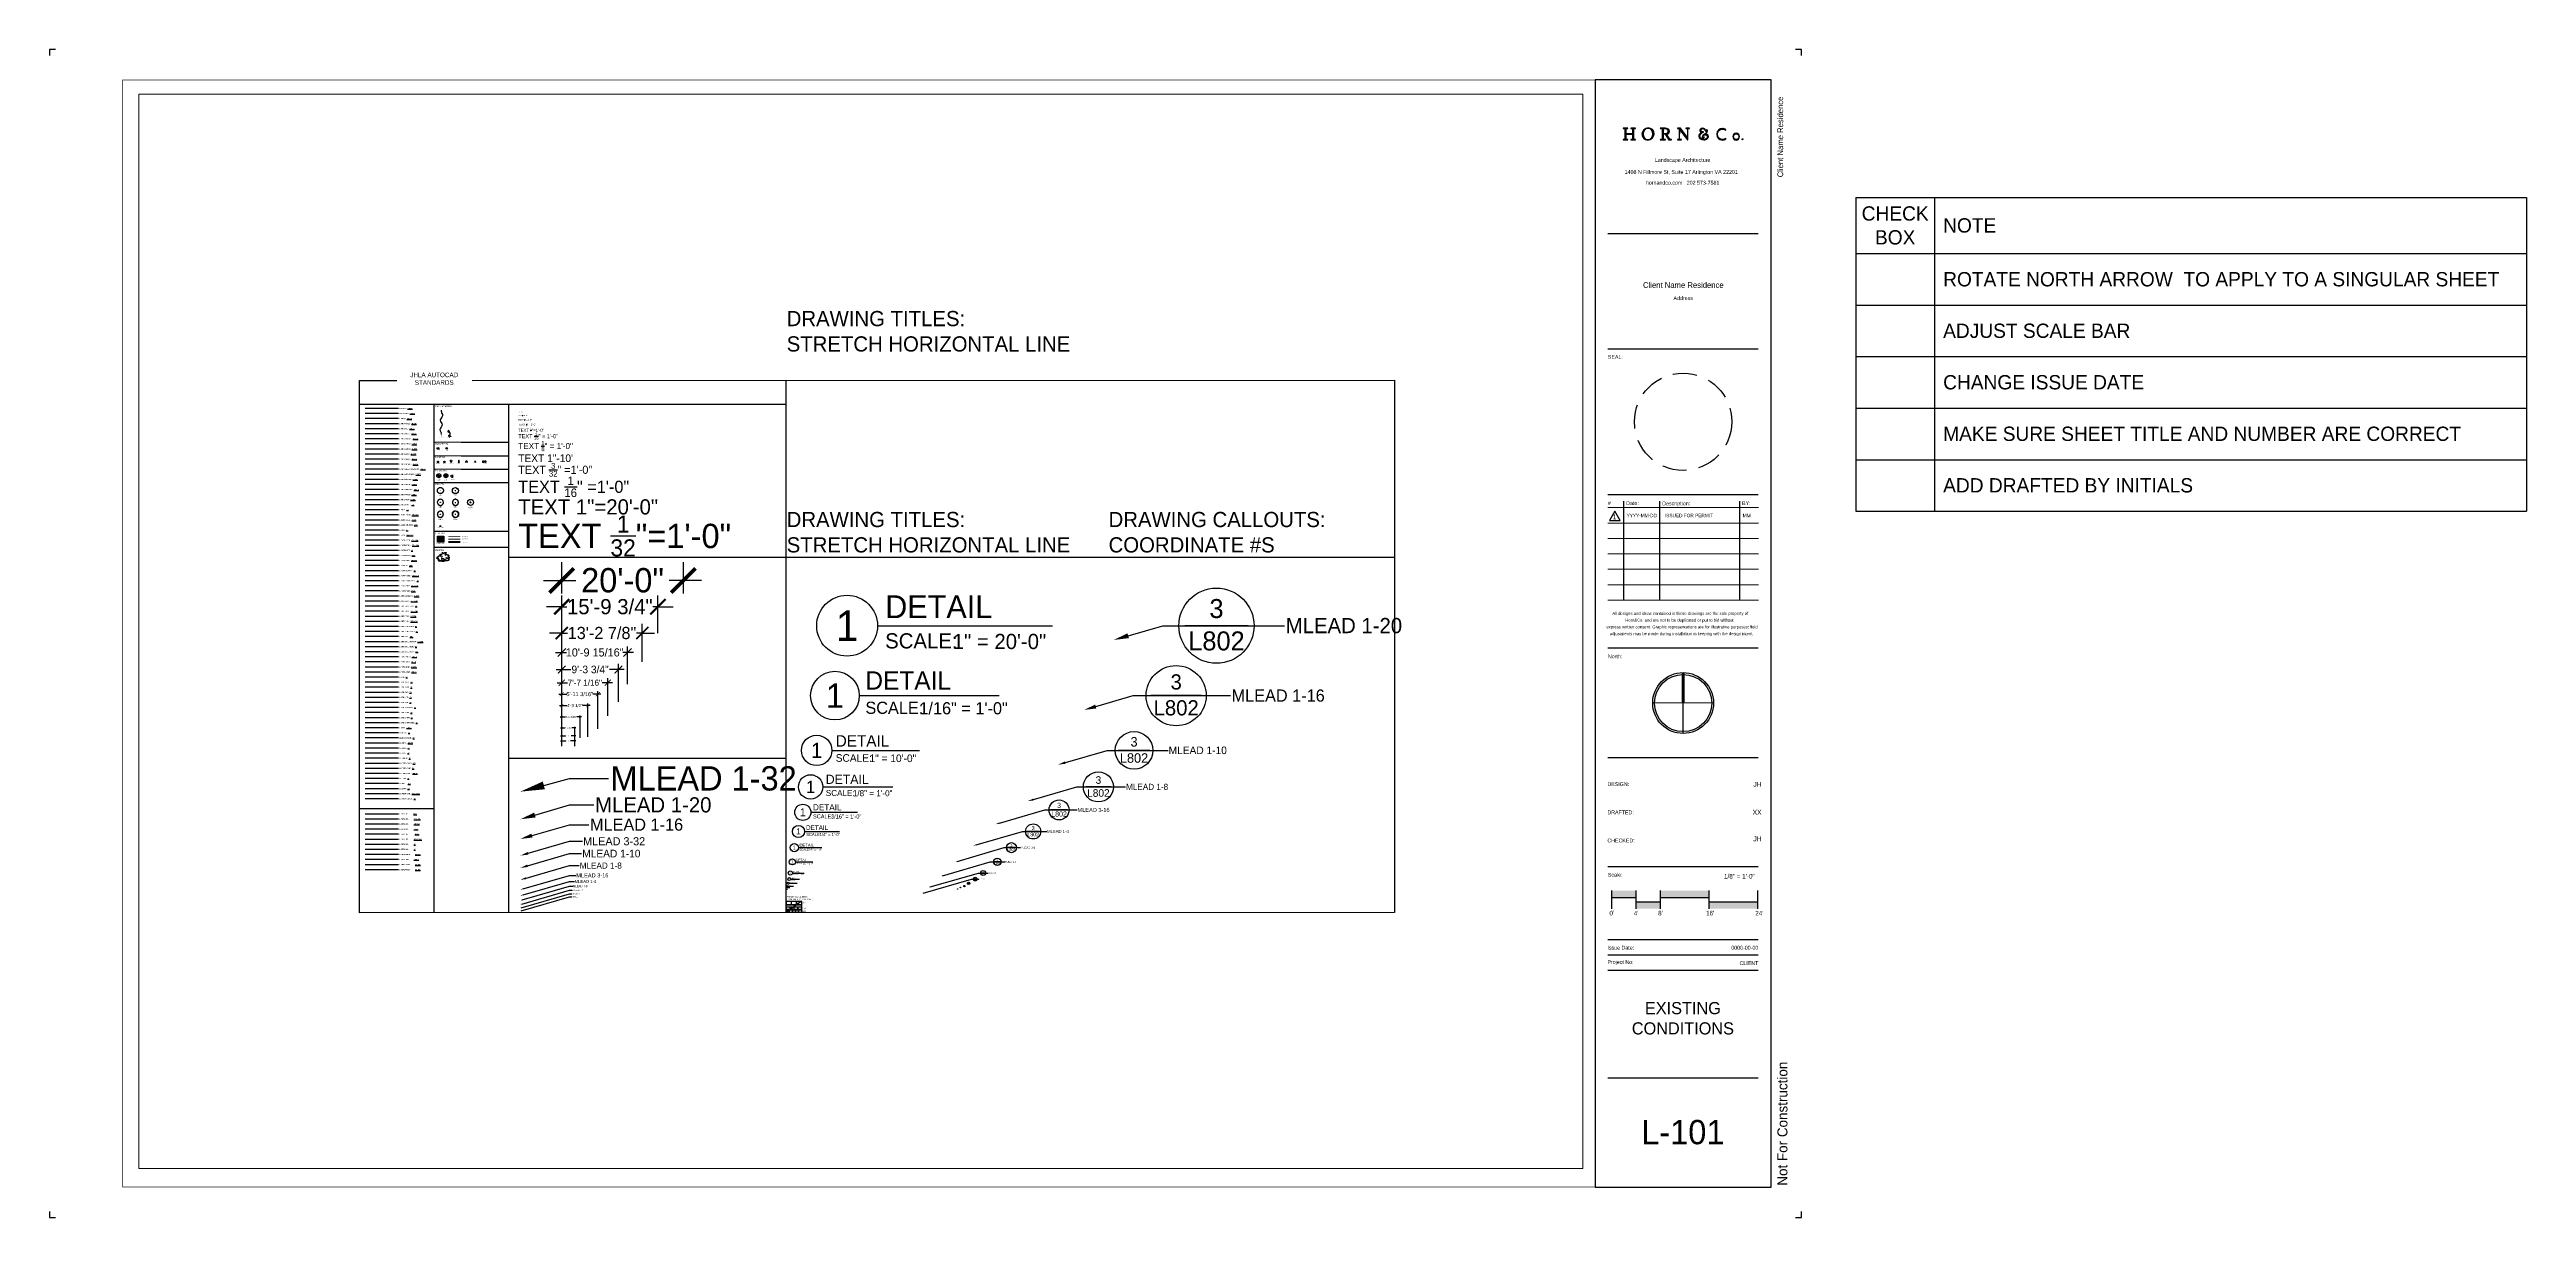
# Paper-space layout 'L-101 Existing Conditions' of a CAD drawing. Header units: inches. Extents: x 0 to 50.9, y 0 to 24.
# The model-space entities are those that its viewports show. They can reach past a viewport. Long polylines and large blocks are cut down to what shows.
import ezdxf
from ezdxf import colors
from ezdxf.entities.mleader import LeaderData, LeaderLine
from ezdxf.enums import TextEntityAlignment as Align
from ezdxf.math import Vec2, Vec3

# ---------------------------------------------------------------- set-up
doc = ezdxf.new("R2010")
doc.units = ezdxf.units.IN
doc.header["$MEASUREMENT"] = 0
doc.set_wipeout_variables(frame=1)
for name, pattern in [('CENTER', [2, 1.25, -0.25, 0.25, -0.25]), ('DASHED', [0.75, 0.5, -0.25]), ('HIDDEN', [0.375, 0.25, -0.125]), ('HIDDEN2', [0.1875, 0.125, -0.0625]), ('PHANTOM', [2.5, 1.25, -0.25, 0.25, -0.25, 0.25, -0.25])]:
    doc.linetypes.add(name, pattern=pattern)
for name, color, linetype in [('L-ANNO', 7, 'Continuous'), ('L-ANNO-CALL', 7, 'Continuous'), ('L-ANNO-CL', 7, 'CENTER'), ('L-ANNO-DIMM', 7, 'Continuous'), ('L-ANNO-IMAGE', 7, 'Continuous'), ('L-ANNO-LEGN', 7, 'Continuous'), ('L-ANNO-LOGO', 7, 'Continuous'), ('L-ANNO-LX-X', 7, 'Continuous'), ('L-ANNO-MATC', 7, 'Continuous'), ('L-ANNO-NORTH', 7, 'Continuous'), ('L-ANNO-REVC-yyyymmdd', 7, 'Continuous'), ('L-ANNO-REVI-DLTA', 7, 'Continuous'), ('L-ANNO-SCALE', 7, 'Continuous'), ('L-ANNO-SCHE', 7, 'Continuous'), ('L-ANNO-SURVEY', 7, 'Continuous'), ('L-ANNO-TTLB', 7, 'Continuous'), ('L-ANNO-TXT', 7, 'Continuous'), ('L-BLDG-DOOR', 2, 'Continuous'), ('L-BLDG-WALL', 5, 'Continuous'), ('L-BLDG-WINDOW', 1, 'Continuous'), ('L-DETL-1 (I-9 LIGHTEST)', 9, 'Continuous'), ('L-DETL-2 (I-8)', 8, 'Continuous'), ('L-DETL-3 (I-1)', 1, 'Continuous'), ('L-DETL-4 (I-2)', 2, 'Continuous'), ('L-DETL-5 (I-3)', 3, 'Continuous'), ('L-DETL-6 (I-4)', 4, 'Continuous'), ('L-DETL-7 (I-5)', 5, 'Continuous'), ('L-DETL-8 (I-6 DARKEST)', 6, 'Continuous'), ('L-DETL-ANNO', 7, 'Continuous'), ('L-DETL-DIM', 7, 'Continuous'), ('L-DETL-PATT', 7, 'Continuous'), ('L-DETL-TTLB', 7, 'Continuous'), ('L-PAVE', 2, 'Continuous'), ('L-PAVE-ASPH', 2, 'Continuous'), ('L-PAVE-BRICK', 2, 'Continuous'), ('L-PAVE-PATT', 8, 'Continuous'), ('L-PAVE-RISER', 1, 'HIDDEN2'), ('L-PAVE-STEP', 3, 'Continuous'), ('L-PLNT-GC', 1, 'Continuous'), ('L-PLNT-GC-PATT', 8, 'Continuous'), ('L-PLNT-PEREN', 2, 'Continuous'), ('L-PLNT-PEREN-PATT', 8, 'Continuous'), ('L-PLNT-SHRB', 2, 'Continuous'), ('L-PLNT-TRAN', 2, 'Continuous'), ('L-PLNT-TREE', 2, 'Continuous'), ('L-SITE-BOULDER', 7, 'Continuous'), ('L-SITE-DECK', 2, 'Continuous'), ('L-SITE-DECK-PATT', 8, 'Continuous'), ('L-SITE-EDGE', 2, 'Continuous'), ('L-SITE-FENC', 3, 'FENCE'), ('L-SITE-FURN', 2, 'Continuous'), ('L-SITE-FURN-DETL', 8, 'Continuous'), ('L-SITE-FURN-WOUT', 11, 'Continuous'), ('L-SITE-RAIL', 1, 'Continuous'), ('L-SITE-WALL-COPING', 3, 'Continuous'), ('L-SITE-WALL-HIDE', 8, 'HIDDEN2'), ('L-SITE-WALL-PATT', 249, 'Continuous'), ('L-TOPO-ANNO', 7, 'Continuous'), ('L-TOPO-MAJR', 5, 'Continuous'), ('L-TOPO-MINR', 3, 'Continuous'), ('L-TOPO-SPOT', 7, 'Continuous'), ('L-TTLB', 7, 'Continuous'), ('L-TTLB-ANNO', 7, 'Continuous'), ('L-UTIL', 30, 'Continuous'), ('L-UTIL-CABL', 30, 'CABLE'), ('L-UTIL-DS', 30, 'Continuous'), ('L-UTIL-ELEC', 30, 'ELECTRICAL'), ('L-UTIL-GAS', 30, 'GAS'), ('L-UTIL-GFI', 30, 'Continuous'), ('L-UTIL-HB', 30, 'Continuous'), ('L-UTIL-LIGHT', 30, 'Continuous'), ('L-UTIL-SAN', 30, 'SANITARY'), ('L-UTIL-SLEEVING', 9, 'DASHED'), ('L-UTIL-STRC', 30, 'Continuous'), ('L-UTIL-STRM', 30, 'STORM'), ('L-UTIL-STRM-DTILE', 30, 'STORM'), ('L-UTIL-SWCH', 30, 'Continuous'), ('L-XREF', 7, 'Continuous'), ('LD-DEMO', 8, 'HIDDEN2'), ('LD-DEMO-PLNT', 8, 'HIDDEN2'), ('LX-ANNO', 7, 'Continuous'), ('LX-EDGE', 1, 'Continuous'), ('LX-ESMT', 30, 'HIDDEN'), ('LX-PAVE', 1, 'Continuous'), ('LX-PROP-LINE', 6, 'PHANTOM'), ('LX-PROP-SBCK', 30, 'DASHED'), ('LX-SHRUB', 2, 'Continuous'), ('LX-STUMP', 1, 'Continuous'), ('LX-TOPO-MAJR', 133, 'DASHED'), ('LX-TOPO-MINR', 83, 'DASHED'), ('LX-TOPO-SPOT', 7, 'Continuous'), ('LX-TREE', 83, 'Continuous'), ('LX-WALL', 1, 'Continuous')]:
    doc.layers.add(name, color=color, linetype=linetype)
for name, color, linetype, plot in [('L-ANNO-VPRT', 191, 'Continuous', False), ('L-AREA', 33, 'Continuous', False), ('L-NPLT', 11, 'Continuous', False)]:
    doc.layers.add(name, color=color, linetype=linetype, plot=plot)
doc.layers.add('Layer 1', color=7, linetype='Continuous', lineweight=0)
doc.styles.add('JHLA Title 2', font='')
doc.styles.get("Standard").update_dxf_attribs({"font": ''})
doc.styles.add('TEXT  1-20', font='', dxfattribs={"height": 30})
doc.styles.add('TEXT 1-1', font='', dxfattribs={"height": 1.5})
doc.styles.add('TEXT 1-10', font='', dxfattribs={"height": 15})
doc.styles.add('TEXT 1-16', font='', dxfattribs={"height": 24})
doc.styles.add('TEXT 1-2', font='', dxfattribs={"height": 3})
doc.styles.add('TEXT 1-20', font='', dxfattribs={"height": 30})
doc.styles.add('TEXT 1-32', font='', dxfattribs={"height": 48})
doc.styles.add('TEXT 1-4', font='', dxfattribs={"height": 6})
doc.styles.add('TEXT 1-8', font='', dxfattribs={"height": 12})
doc.styles.add('TEXT 24', font='', dxfattribs={"height": 2.25})
doc.styles.add('TEXT 3-16', font='', dxfattribs={"height": 8})
doc.styles.add('TEXT 3-32', font='', dxfattribs={"height": 16})
doc.styles.add('TEXT 3-4', font='', dxfattribs={"height": 2})
doc.styles.add('TEXT 3-8', font='', dxfattribs={"height": 4})
doc.styles.add('TEXT-PAPER 1-8', font='', dxfattribs={"height": 0.125})
doc.styles.add('Title Block Text', font='')
doc.styles.get('JHLA Title 2').set_extended_font_data('Avenir LT Std 55 Roman')
doc.styles.get('Standard').set_extended_font_data('FrancophilSans', bold=True)
doc.styles.get('TEXT  1-20').set_extended_font_data('Avenir LT Std 55 Roman')
doc.styles.get('TEXT 1-1').set_extended_font_data('Avenir LT Std 55 Roman')
doc.styles.get('TEXT 1-10').set_extended_font_data('Avenir LT Std 55 Roman')
doc.styles.get('TEXT 1-16').set_extended_font_data('Avenir LT Std 55 Roman')
doc.styles.get('TEXT 1-2').set_extended_font_data('Avenir LT Std 55 Roman')
doc.styles.get('TEXT 1-20').set_extended_font_data('Avenir LT Std 55 Roman')
doc.styles.get('TEXT 1-32').set_extended_font_data('Avenir LT Std 55 Roman')
doc.styles.get('TEXT 1-4').set_extended_font_data('Avenir LT Std 55 Roman')
doc.styles.get('TEXT 1-8').set_extended_font_data('Avenir LT Std 55 Roman')
doc.styles.get('TEXT 24').set_extended_font_data('Avenir LT Std 55 Roman')
doc.styles.get('TEXT 3-16').set_extended_font_data('Avenir LT Std 55 Roman')
doc.styles.get('TEXT 3-32').set_extended_font_data('Avenir LT Std 55 Roman')
doc.styles.get('TEXT 3-4').set_extended_font_data('Avenir LT Std 55 Roman')
doc.styles.get('TEXT 3-8').set_extended_font_data('Avenir LT Std 55 Roman')
doc.styles.get('TEXT-PAPER 1-8').set_extended_font_data('Avenir LT Std 55 Roman')
doc.styles.get('Title Block Text').set_extended_font_data('Avenir LT Std 55 Roman')
doc.linetypes.add('CABLE', pattern='A,0.506729,-0.051169,["CABLE",Standard,S=0.1,R=360,X=0,Y=-0.05],-0.502683', length=1.060581)
doc.linetypes.add('ELECTRICAL', pattern='A,0.506729,-0.066667,["E",Standard,S=0.1,R=360,X=0,Y=-0.05],-0.133333', length=0.706729)
doc.linetypes.add('FENCE', pattern='A,0.506729,-0.066667,["X",Standard,S=0.1,R=360,X=0,Y=-0.05],-0.133333', length=0.706729)
doc.linetypes.add('GAS', pattern='A,0.436579,-0.036816,["GAS",Standard,S=0.1,R=360,X=0,Y=-0.05],-0.298573', length=0.771968)
doc.linetypes.add('SANITARY', pattern='A,0.506729,-0.075,[">",Standard,S=0.1,R=360,X=0,Y=-0.05],-0.125', length=0.706729)
doc.linetypes.add('STORM', pattern='A,0.506729,-0.083333,[")",Standard,S=0.1,R=360,X=0,Y=-0.05],-0.116667', length=0.706729)
doc.dimstyles.new('DIM 1-1', dxfattribs={"dimscale": 24, "dimtxt": 1.5, "dimasz": 0.125, "dimexe": 0.09375, "dimexo": 0.09375, "dimgap": 0.0625, "dimtad": 0, "dimdec": 4, "dimzin": 3, "dimdsep": 46, "dimlunit": 4, "dimtxsty": 'TEXT 1-1', "dimblk1": 'ARCHTICK', "dimblk2": 'ARCHTICK', "dimsah": 1, "dimcen": 0.09375, "dimdle": 0.09375, "dimclrt": 256, "dimadec": 0, "dimazin": 0, "dimtfac": 1, "dimtdec": 4, "dimtmove": 2, "dimatfit": 3, "dimfxl": 0.09375, "dimfrac": 2, "dimtolj": 1, "dimtzin": 0, "dimarcsym": 0})
doc.dimstyles.new('DIM 1-10', dxfattribs={"dimscale": 120, "dimtxt": 15, "dimasz": 0.125, "dimexe": 0.09375, "dimexo": 0.09375, "dimgap": 0.0625, "dimtad": 0, "dimdec": 4, "dimzin": 3, "dimdsep": 46, "dimlunit": 4, "dimtxsty": 'TEXT 1-10', "dimblk1": 'ARCHTICK', "dimblk2": 'ARCHTICK', "dimsah": 1, "dimcen": 0.09375, "dimdle": 0.09375, "dimclrt": 256, "dimadec": 0, "dimazin": 0, "dimtfac": 1, "dimtdec": 4, "dimtmove": 2, "dimatfit": 3, "dimfxl": 0.09375, "dimfrac": 2, "dimtolj": 1, "dimtzin": 0, "dimarcsym": 0})
doc.dimstyles.new('DIM 1-16', dxfattribs={"dimscale": 192, "dimtxt": 24, "dimasz": 0.125, "dimexe": 0.09375, "dimexo": 0.09375, "dimgap": 0.0625, "dimtad": 0, "dimdec": 4, "dimzin": 3, "dimdsep": 46, "dimlunit": 4, "dimtxsty": 'TEXT 1-16', "dimblk1": 'ARCHTICK', "dimblk2": 'ARCHTICK', "dimsah": 1, "dimcen": 0.09375, "dimdle": 0.09375, "dimclrt": 256, "dimadec": 0, "dimazin": 0, "dimtfac": 1, "dimtdec": 4, "dimtmove": 2, "dimatfit": 3, "dimfxl": 0.09375, "dimfrac": 2, "dimtolj": 1, "dimtzin": 0, "dimarcsym": 0})
doc.dimstyles.new('DIM 1-2', dxfattribs={"dimscale": 24, "dimtxt": 3, "dimasz": 0.125, "dimexe": 0.09375, "dimexo": 0.09375, "dimgap": 0.0625, "dimtad": 0, "dimdec": 4, "dimzin": 3, "dimdsep": 46, "dimlunit": 4, "dimtxsty": 'TEXT 1-2', "dimblk1": 'ARCHTICK', "dimblk2": 'ARCHTICK', "dimsah": 1, "dimcen": 0.09375, "dimdle": 0.09375, "dimclrt": 256, "dimadec": 0, "dimazin": 0, "dimtfac": 1, "dimtdec": 4, "dimtmove": 2, "dimatfit": 3, "dimfxl": 0.09375, "dimfrac": 2, "dimtolj": 1, "dimtzin": 0, "dimarcsym": 0})
doc.dimstyles.new('DIM 1-20', dxfattribs={"dimscale": 240, "dimtxt": 30, "dimasz": 0.125, "dimexe": 0.09375, "dimexo": 0.09375, "dimgap": 0.0625, "dimtad": 0, "dimdec": 4, "dimzin": 3, "dimdsep": 46, "dimlunit": 4, "dimtxsty": 'TEXT  1-20', "dimblk1": 'ARCHTICK', "dimblk2": 'ARCHTICK', "dimsah": 1, "dimcen": 0.09375, "dimdle": 0.09375, "dimclrt": 256, "dimadec": 0, "dimazin": 0, "dimtfac": 1, "dimtdec": 4, "dimtmove": 2, "dimatfit": 3, "dimfxl": 0.09375, "dimfrac": 2, "dimtolj": 1, "dimtzin": 0, "dimarcsym": 0})
doc.dimstyles.new('DIM 1-32', dxfattribs={"dimscale": 384, "dimtxt": 48, "dimasz": 0.125, "dimexe": 0.09375, "dimexo": 0.09375, "dimgap": 0.0625, "dimtad": 0, "dimdec": 4, "dimzin": 3, "dimdsep": 46, "dimlunit": 4, "dimtxsty": 'TEXT 1-32', "dimblk1": 'ARCHTICK', "dimblk2": 'ARCHTICK', "dimsah": 1, "dimcen": 0.09375, "dimdle": 0.09375, "dimclrt": 256, "dimadec": 0, "dimazin": 0, "dimtfac": 1, "dimtdec": 4, "dimtmove": 2, "dimatfit": 3, "dimfxl": 0.09375, "dimfrac": 2, "dimtolj": 1, "dimtzin": 0, "dimarcsym": 0})
doc.dimstyles.new('DIM 1-4', dxfattribs={"dimscale": 48, "dimtxt": 6, "dimasz": 0.125, "dimexe": 0.09375, "dimexo": 0.09375, "dimgap": 0.0625, "dimtad": 0, "dimdec": 4, "dimzin": 3, "dimdsep": 46, "dimlunit": 4, "dimtxsty": 'TEXT 1-4', "dimblk1": 'ARCHTICK', "dimblk2": 'ARCHTICK', "dimsah": 1, "dimcen": 0.09375, "dimdle": 0.09375, "dimclrt": 256, "dimadec": 0, "dimazin": 0, "dimtfac": 1, "dimtdec": 4, "dimtmove": 2, "dimatfit": 3, "dimfxl": 0.09375, "dimfrac": 2, "dimtolj": 1, "dimtzin": 0, "dimarcsym": 0})
doc.dimstyles.new('DIM 1-8', dxfattribs={"dimscale": 96, "dimtxt": 12, "dimasz": 0.125, "dimexe": 0.09375, "dimexo": 0.09375, "dimgap": 0.0625, "dimtad": 0, "dimdec": 4, "dimzin": 3, "dimdsep": 46, "dimlunit": 4, "dimtxsty": 'TEXT 1-8', "dimblk1": 'ARCHTICK', "dimblk2": 'ARCHTICK', "dimsah": 1, "dimcen": 0.09375, "dimdle": 0.09375, "dimclrt": 256, "dimadec": 0, "dimazin": 0, "dimtfac": 1, "dimtdec": 4, "dimtmove": 2, "dimatfit": 3, "dimfxl": 0.09375, "dimfrac": 2, "dimtolj": 1, "dimtzin": 0, "dimarcsym": 0})
doc.dimstyles.new('DIM 3-16', dxfattribs={"dimscale": 64, "dimtxt": 8, "dimasz": 0.125, "dimexe": 0.09375, "dimexo": 0.09375, "dimgap": 0.0625, "dimtad": 0, "dimdec": 4, "dimzin": 3, "dimdsep": 46, "dimlunit": 4, "dimtxsty": 'TEXT 3-16', "dimblk1": 'ARCHTICK', "dimblk2": 'ARCHTICK', "dimsah": 1, "dimcen": 0.09375, "dimdle": 0.09375, "dimclrt": 256, "dimadec": 0, "dimazin": 0, "dimtfac": 1, "dimtdec": 4, "dimtmove": 2, "dimatfit": 3, "dimfxl": 0.09375, "dimfrac": 2, "dimtolj": 1, "dimtzin": 0, "dimarcsym": 0})
doc.dimstyles.new('DIM 3-32', dxfattribs={"dimscale": 128, "dimtxt": 16, "dimasz": 0.125, "dimexe": 0.09375, "dimexo": 0.09375, "dimgap": 0.0625, "dimtad": 0, "dimdec": 4, "dimzin": 3, "dimdsep": 46, "dimlunit": 4, "dimtxsty": 'TEXT 3-32', "dimblk1": 'ARCHTICK', "dimblk2": 'ARCHTICK', "dimsah": 1, "dimcen": 0.09375, "dimdle": 0.09375, "dimclrt": 256, "dimadec": 0, "dimazin": 0, "dimtfac": 1, "dimtdec": 4, "dimtmove": 2, "dimatfit": 3, "dimfxl": 0.09375, "dimfrac": 2, "dimtolj": 1, "dimtzin": 0, "dimarcsym": 0})
doc.dimstyles.new('DIM 3-4', dxfattribs={"dimscale": 24, "dimtxt": 2, "dimasz": 0.125, "dimexe": 0.09375, "dimexo": 0.09375, "dimgap": 0.0625, "dimtad": 0, "dimdec": 4, "dimzin": 3, "dimdsep": 46, "dimlunit": 4, "dimtxsty": 'TEXT 3-4', "dimblk1": 'ARCHTICK', "dimblk2": 'ARCHTICK', "dimsah": 1, "dimcen": 0.09375, "dimdle": 0.09375, "dimclrt": 256, "dimadec": 0, "dimazin": 0, "dimtfac": 1, "dimtdec": 4, "dimtmove": 2, "dimatfit": 3, "dimfxl": 0.09375, "dimfrac": 2, "dimtolj": 1, "dimtzin": 0, "dimarcsym": 0})
doc.dimstyles.new('DIM 3-8', dxfattribs={"dimscale": 32, "dimtxt": 4, "dimasz": 0.125, "dimexe": 0.09375, "dimexo": 0.09375, "dimgap": 0.0625, "dimtad": 0, "dimdec": 4, "dimzin": 3, "dimdsep": 46, "dimlunit": 4, "dimtxsty": 'TEXT 3-8', "dimblk1": 'ARCHTICK', "dimblk2": 'ARCHTICK', "dimsah": 1, "dimcen": 0.09375, "dimdle": 0.09375, "dimclrt": 256, "dimadec": 0, "dimazin": 0, "dimtfac": 1, "dimtdec": 4, "dimtmove": 2, "dimatfit": 3, "dimfxl": 0.09375, "dimfrac": 2, "dimtolj": 1, "dimtzin": 0, "dimarcsym": 0})

# ---------------------------------------------------------------- blocks, each defined once
blk = doc.blocks.new('Block_13')
at = {"layer": 'L-TTLB', "transparency": 33554687}
h = blk.add_hatch(color=256, dxfattribs=at)
h.dxf.hatch_style = 2
edge = h.paths.add_edge_path()
edge.add_spline(control_points=[(-59.841, 26.461), (-59.841, 26.461), (-59.827, 26.463), (-59.827, 26.463), (-59.814, 26.464), (-59.809, 26.467), (-59.809, 26.469), (-59.809, 26.469), (-59.809, 26.686), (-59.809, 26.686), (-59.809, 26.689), (-59.811, 26.69), (-59.831, 26.692), (-59.831, 26.692), (-59.84, 26.693), (-59.84, 26.693), (-59.84, 26.693), (-59.841, 26.695), (-59.841, 26.695), (-59.841, 26.695), (-59.744, 26.695), (-59.744, 26.695), (-59.744, 26.695), (-59.745, 26.693), (-59.745, 26.693), (-59.745, 26.693), (-59.76, 26.691), (-59.76, 26.691), (-59.774, 26.69), (-59.779, 26.688), (-59.779, 26.685), (-59.779, 26.685), (-59.779, 26.581), (-59.779, 26.581), (-59.779, 26.581), (-59.651, 26.581), (-59.651, 26.581), (-59.651, 26.581), (-59.651, 26.686), (-59.651, 26.686), (-59.651, 26.689), (-59.654, 26.69), (-59.673, 26.692), (-59.673, 26.692), (-59.684, 26.693), (-59.684, 26.693), (-59.684, 26.693), (-59.685, 26.695), (-59.685, 26.695), (-59.685, 26.695), (-59.588, 26.695), (-59.588, 26.695), (-59.588, 26.695), (-59.589, 26.693), (-59.589, 26.693), (-59.589, 26.693), (-59.603, 26.691), (-59.603, 26.691), (-59.616, 26.69), (-59.621, 26.688), (-59.621, 26.685), (-59.621, 26.685), (-59.621, 26.468), (-59.621, 26.468), (-59.621, 26.465), (-59.619, 26.464), (-59.599, 26.463), (-59.599, 26.463), (-59.59, 26.461), (-59.59, 26.461), (-59.59, 26.461), (-59.589, 26.459), (-59.589, 26.459), (-59.589, 26.459), (-59.686, 26.459), (-59.686, 26.459), (-59.686, 26.459), (-59.685, 26.461), (-59.685, 26.461), (-59.685, 26.461), (-59.67, 26.463), (-59.67, 26.463), (-59.656, 26.464), (-59.651, 26.467), (-59.651, 26.469), (-59.651, 26.469), (-59.651, 26.577), (-59.651, 26.577), (-59.651, 26.577), (-59.779, 26.577), (-59.779, 26.577), (-59.779, 26.577), (-59.779, 26.468), (-59.779, 26.468), (-59.779, 26.465), (-59.776, 26.464), (-59.757, 26.463), (-59.757, 26.463), (-59.746, 26.461), (-59.746, 26.461), (-59.746, 26.461), (-59.745, 26.459), (-59.745, 26.459), (-59.745, 26.459), (-59.842, 26.459), (-59.842, 26.459), (-59.842, 26.459), (-59.841, 26.461), (-59.841, 26.461)], knot_values=[0, 0, 0, 0, 1, 1, 1, 2, 2, 2, 3, 3, 3, 4, 4, 4, 5, 5, 5, 6, 6, 6, 7, 7, 7, 8, 8, 8, 9, 9, 9, 10, 10, 10, 11, 11, 11, 12, 12, 12, 13, 13, 13, 14, 14, 14, 15, 15, 15, 16, 16, 16, 17, 17, 17, 18, 18, 18, 19, 19, 19, 20, 20, 20, 21, 21, 21, 22, 22, 22, 23, 23, 23, 24, 24, 24, 25, 25, 25, 26, 26, 26, 27, 27, 27, 28, 28, 28, 29, 29, 29, 30, 30, 30, 31, 31, 31, 32, 32, 32, 33, 33, 33, 34, 34, 34, 35, 35, 35, 36, 36, 36, 36], degree=3, periodic=0)
h = blk.add_hatch(color=256, dxfattribs=at)
h.dxf.hatch_style = 2
edge = h.paths.add_edge_path()
edge.add_spline(control_points=[(-59.239, 26.577), (-59.239, 26.648), (-59.278, 26.697), (-59.332, 26.697), (-59.387, 26.697), (-59.423, 26.65), (-59.423, 26.576), (-59.423, 26.506), (-59.384, 26.458), (-59.33, 26.458), (-59.274, 26.458), (-59.239, 26.504), (-59.239, 26.577)], knot_values=[0, 0, 0, 0, 1, 1, 1, 2, 2, 2, 3, 3, 3, 4, 4, 4, 4], degree=3, periodic=0)
edge = h.paths.add_edge_path()
edge.add_spline(control_points=[(-59.456, 26.577), (-59.456, 26.642), (-59.397, 26.701), (-59.331, 26.701), (-59.259, 26.701), (-59.206, 26.65), (-59.206, 26.577), (-59.206, 26.512), (-59.265, 26.454), (-59.332, 26.454), (-59.403, 26.454), (-59.456, 26.504), (-59.456, 26.577)], knot_values=[0, 0, 0, 0, 1, 1, 1, 2, 2, 2, 3, 3, 3, 4, 4, 4, 4], degree=3, periodic=0)
h = blk.add_hatch(color=256, dxfattribs=at)
h.dxf.hatch_style = 2
edge = h.paths.add_edge_path()
edge.add_spline(control_points=[(-58.922, 26.635), (-58.922, 26.671), (-58.946, 26.693), (-58.992, 26.691), (-58.992, 26.691), (-59.011, 26.691), (-59.011, 26.691), (-59.011, 26.691), (-59.011, 26.587), (-59.011, 26.587), (-58.999, 26.583), (-58.989, 26.581), (-58.977, 26.581), (-58.943, 26.581), (-58.922, 26.601), (-58.922, 26.635)], knot_values=[0, 0, 0, 0, 1, 1, 1, 2, 2, 2, 3, 3, 3, 4, 4, 4, 5, 5, 5, 5], degree=3, periodic=0)
edge = h.paths.add_edge_path()
edge.add_spline(control_points=[(-59.078, 26.461), (-59.078, 26.461), (-59.059, 26.463), (-59.059, 26.463), (-59.051, 26.464), (-59.041, 26.467), (-59.041, 26.469), (-59.041, 26.469), (-59.041, 26.686), (-59.041, 26.686), (-59.041, 26.689), (-59.043, 26.69), (-59.063, 26.692), (-59.063, 26.692), (-59.077, 26.693), (-59.077, 26.693), (-59.077, 26.693), (-59.079, 26.695), (-59.079, 26.695), (-59.079, 26.695), (-58.982, 26.695), (-58.982, 26.695), (-58.922, 26.695), (-58.89, 26.674), (-58.89, 26.635), (-58.89, 26.606), (-58.915, 26.583), (-58.949, 26.576), (-58.949, 26.576), (-58.894, 26.492), (-58.894, 26.492), (-58.878, 26.469), (-58.871, 26.463), (-58.853, 26.462), (-58.853, 26.462), (-58.848, 26.461), (-58.848, 26.461), (-58.848, 26.461), (-58.846, 26.459), (-58.846, 26.459), (-58.846, 26.459), (-58.908, 26.459), (-58.908, 26.459), (-58.908, 26.459), (-58.911, 26.464), (-58.911, 26.464), (-58.911, 26.464), (-58.98, 26.576), (-58.98, 26.576), (-58.99, 26.577), (-59.001, 26.58), (-59.011, 26.583), (-59.011, 26.583), (-59.011, 26.468), (-59.011, 26.468), (-59.011, 26.465), (-58.997, 26.463), (-58.989, 26.463), (-58.989, 26.463), (-58.974, 26.461), (-58.974, 26.461), (-58.974, 26.461), (-58.973, 26.459), (-58.973, 26.459), (-58.973, 26.459), (-59.079, 26.459), (-59.079, 26.459), (-59.079, 26.459), (-59.078, 26.461), (-59.078, 26.461)], knot_values=[0, 0, 0, 0, 1, 1, 1, 2, 2, 2, 3, 3, 3, 4, 4, 4, 5, 5, 5, 6, 6, 6, 7, 7, 7, 8, 8, 8, 9, 9, 9, 10, 10, 10, 11, 11, 11, 12, 12, 12, 13, 13, 13, 14, 14, 14, 15, 15, 15, 16, 16, 16, 17, 17, 17, 18, 18, 18, 19, 19, 19, 20, 20, 20, 21, 21, 21, 22, 22, 22, 23, 23, 23, 23], degree=3, periodic=0)
h = blk.add_hatch(color=256, dxfattribs=at)
h.dxf.hatch_style = 2
edge = h.paths.add_edge_path()
edge.add_spline(control_points=[(-58.685, 26.671), (-58.685, 26.671), (-58.685, 26.671), (-58.685, 26.671), (-58.685, 26.671), (-58.685, 26.475), (-58.685, 26.475), (-58.685, 26.469), (-58.676, 26.464), (-58.653, 26.462), (-58.653, 26.462), (-58.646, 26.461), (-58.646, 26.461), (-58.646, 26.461), (-58.645, 26.459), (-58.645, 26.459), (-58.645, 26.459), (-58.724, 26.459), (-58.724, 26.459), (-58.724, 26.459), (-58.723, 26.461), (-58.723, 26.461), (-58.723, 26.461), (-58.716, 26.462), (-58.716, 26.462), (-58.699, 26.464), (-58.689, 26.468), (-58.689, 26.475), (-58.689, 26.475), (-58.688, 26.674), (-58.688, 26.674), (-58.694, 26.68), (-58.703, 26.689), (-58.723, 26.692), (-58.723, 26.692), (-58.728, 26.693), (-58.728, 26.693), (-58.728, 26.693), (-58.729, 26.695), (-58.729, 26.695), (-58.729, 26.695), (-58.666, 26.695), (-58.666, 26.695), (-58.666, 26.695), (-58.518, 26.506), (-58.518, 26.506), (-58.518, 26.506), (-58.517, 26.506), (-58.517, 26.506), (-58.517, 26.506), (-58.518, 26.68), (-58.518, 26.68), (-58.518, 26.685), (-58.526, 26.69), (-58.549, 26.692), (-58.549, 26.692), (-58.556, 26.693), (-58.556, 26.693), (-58.556, 26.693), (-58.557, 26.695), (-58.557, 26.695), (-58.557, 26.695), (-58.478, 26.695), (-58.478, 26.695), (-58.478, 26.695), (-58.479, 26.693), (-58.479, 26.693), (-58.479, 26.693), (-58.487, 26.692), (-58.487, 26.692), (-58.503, 26.691), (-58.513, 26.686), (-58.513, 26.679), (-58.513, 26.679), (-58.514, 26.457), (-58.514, 26.457), (-58.514, 26.457), (-58.517, 26.457), (-58.517, 26.457), (-58.517, 26.457), (-58.685, 26.671), (-58.685, 26.671)], knot_values=[0, 0, 0, 0, 1, 1, 1, 2, 2, 2, 3, 3, 3, 4, 4, 4, 5, 5, 5, 6, 6, 6, 7, 7, 7, 8, 8, 8, 9, 9, 9, 10, 10, 10, 11, 11, 11, 12, 12, 12, 13, 13, 13, 14, 14, 14, 15, 15, 15, 16, 16, 16, 17, 17, 17, 18, 18, 18, 19, 19, 19, 20, 20, 20, 21, 21, 21, 22, 22, 22, 23, 23, 23, 24, 24, 24, 25, 25, 25, 26, 26, 26, 27, 27, 27, 27], degree=3, periodic=0)
h = blk.add_hatch(color=256, dxfattribs=at)
h.dxf.hatch_style = 2
edge = h.paths.add_edge_path()
edge.add_spline(control_points=[(-58.192, 26.616), (-58.215, 26.606), (-58.232, 26.595), (-58.248, 26.579), (-58.259, 26.568), (-58.264, 26.549), (-58.264, 26.537), (-58.264, 26.496), (-58.224, 26.465), (-58.182, 26.465), (-58.148, 26.465), (-58.113, 26.48), (-58.113, 26.517), (-58.113, 26.549), (-58.136, 26.563), (-58.156, 26.563), (-58.183, 26.563), (-58.21, 26.542), (-58.21, 26.518), (-58.21, 26.509), (-58.204, 26.504), (-58.196, 26.504), (-58.185, 26.504), (-58.179, 26.513), (-58.176, 26.516), (-58.176, 26.516), (-58.173, 26.513), (-58.173, 26.513), (-58.18, 26.503), (-58.19, 26.494), (-58.203, 26.494), (-58.217, 26.494), (-58.221, 26.506), (-58.221, 26.514), (-58.221, 26.546), (-58.18, 26.568), (-58.163, 26.581), (-58.15, 26.589), (-58.124, 26.614), (-58.124, 26.632), (-58.124, 26.641), (-58.128, 26.645), (-58.134, 26.645), (-58.14, 26.645), (-58.144, 26.64), (-58.146, 26.636), (-58.146, 26.636), (-58.15, 26.637), (-58.15, 26.637), (-58.146, 26.647), (-58.133, 26.662), (-58.122, 26.662), (-58.114, 26.662), (-58.108, 26.656), (-58.108, 26.644), (-58.108, 26.618), (-58.137, 26.589), (-58.16, 26.574), (-58.16, 26.574), (-58.16, 26.573), (-58.16, 26.573), (-58.154, 26.574), (-58.148, 26.574), (-58.142, 26.574), (-58.132, 26.574), (-58.123, 26.572), (-58.117, 26.569), (-58.1, 26.561), (-58.091, 26.545), (-58.091, 26.526), (-58.091, 26.51), (-58.1, 26.498), (-58.111, 26.486), (-58.127, 26.468), (-58.157, 26.457), (-58.186, 26.457), (-58.242, 26.457), (-58.289, 26.486), (-58.289, 26.533), (-58.289, 26.565), (-58.265, 26.592), (-58.229, 26.604), (-58.229, 26.604), (-58.229, 26.605), (-58.229, 26.605), (-58.248, 26.609), (-58.268, 26.621), (-58.268, 26.642), (-58.268, 26.668), (-58.243, 26.694), (-58.209, 26.694), (-58.193, 26.694), (-58.178, 26.686), (-58.172, 26.686), (-58.169, 26.686), (-58.165, 26.688), (-58.164, 26.688), (-58.164, 26.686), (-58.158, 26.677), (-58.158, 26.665), (-58.158, 26.658), (-58.16, 26.652), (-58.163, 26.648), (-58.163, 26.648), (-58.167, 26.65), (-58.167, 26.65), (-58.165, 26.653), (-58.164, 26.656), (-58.163, 26.659), (-58.172, 26.673), (-58.184, 26.687), (-58.206, 26.687), (-58.224, 26.687), (-58.244, 26.678), (-58.244, 26.651), (-58.244, 26.633), (-58.231, 26.619), (-58.208, 26.619), (-58.198, 26.619), (-58.195, 26.62), (-58.192, 26.621), (-58.192, 26.621), (-58.192, 26.616), (-58.192, 26.616)], knot_values=[0, 0, 0, 0, 1, 1, 1, 2, 2, 2, 3, 3, 3, 4, 4, 4, 5, 5, 5, 6, 6, 6, 7, 7, 7, 8, 8, 8, 9, 9, 9, 10, 10, 10, 11, 11, 11, 12, 12, 12, 13, 13, 13, 14, 14, 14, 15, 15, 15, 16, 16, 16, 17, 17, 17, 18, 18, 18, 19, 19, 19, 20, 20, 20, 21, 21, 21, 22, 22, 22, 23, 23, 23, 24, 24, 24, 25, 25, 25, 26, 26, 26, 27, 27, 27, 28, 28, 28, 29, 29, 29, 30, 30, 30, 31, 31, 31, 32, 32, 32, 33, 33, 33, 34, 34, 34, 35, 35, 35, 36, 36, 36, 37, 37, 37, 38, 38, 38, 39, 39, 39, 40, 40, 40, 41, 41, 41, 41], degree=3, periodic=0)
h = blk.add_hatch(color=256, dxfattribs=at)
h.dxf.hatch_style = 2
edge = h.paths.add_edge_path()
edge.add_spline(control_points=[(-57.804, 26.454), (-57.865, 26.454), (-57.917, 26.498), (-57.917, 26.572), (-57.917, 26.646), (-57.865, 26.691), (-57.804, 26.691), (-57.779, 26.691), (-57.75, 26.682), (-57.733, 26.669), (-57.733, 26.669), (-57.733, 26.656), (-57.733, 26.656), (-57.751, 26.669), (-57.774, 26.678), (-57.804, 26.678), (-57.861, 26.678), (-57.904, 26.637), (-57.904, 26.572), (-57.904, 26.507), (-57.861, 26.466), (-57.804, 26.466), (-57.774, 26.466), (-57.751, 26.475), (-57.733, 26.489), (-57.733, 26.489), (-57.733, 26.475), (-57.733, 26.475), (-57.75, 26.463), (-57.779, 26.454), (-57.804, 26.454)], knot_values=[0, 0, 0, 0, 1, 1, 1, 2, 2, 2, 3, 3, 3, 4, 4, 4, 5, 5, 5, 6, 6, 6, 7, 7, 7, 8, 8, 8, 9, 9, 9, 10, 10, 10, 10], degree=3, periodic=0)
h = blk.add_hatch(color=256, dxfattribs=at)
h.dxf.hatch_style = 2
edge = h.paths.add_edge_path()
edge.add_spline(control_points=[(-57.518, 26.582), (-57.549, 26.582), (-57.574, 26.559), (-57.574, 26.524), (-57.574, 26.488), (-57.549, 26.465), (-57.518, 26.465), (-57.488, 26.465), (-57.463, 26.488), (-57.463, 26.524), (-57.463, 26.559), (-57.488, 26.582), (-57.518, 26.582)], knot_values=[0, 0, 0, 0, 1, 1, 1, 2, 2, 2, 3, 3, 3, 4, 4, 4, 4], degree=3, periodic=0)
edge = h.paths.add_edge_path()
edge.add_spline(control_points=[(-57.518, 26.454), (-57.557, 26.454), (-57.586, 26.484), (-57.586, 26.524), (-57.586, 26.563), (-57.557, 26.593), (-57.518, 26.593), (-57.48, 26.593), (-57.45, 26.563), (-57.45, 26.524), (-57.45, 26.484), (-57.48, 26.454), (-57.518, 26.454)], knot_values=[0, 0, 0, 0, 1, 1, 1, 2, 2, 2, 3, 3, 3, 4, 4, 4, 4], degree=3, periodic=0)
h = blk.add_hatch(color=256, dxfattribs=at)
h.dxf.hatch_style = 2
edge = h.paths.add_edge_path()
edge.add_arc((-57.389, 26.468), 0.01, 0, 360)
at = {"layer": 'L-TTLB'}
blk.add_circle((-57.389, 26.468), 0.01, dxfattribs=at)
for points, knots in [([(-59.841, 26.461), (-59.841, 26.461), (-59.827, 26.463), (-59.827, 26.463), (-59.814, 26.464), (-59.809, 26.467), (-59.809, 26.469), (-59.809, 26.469), (-59.809, 26.686), (-59.809, 26.686), (-59.809, 26.689), (-59.811, 26.69), (-59.831, 26.692), (-59.831, 26.692), (-59.84, 26.693), (-59.84, 26.693), (-59.84, 26.693), (-59.841, 26.695), (-59.841, 26.695), (-59.841, 26.695), (-59.744, 26.695), (-59.744, 26.695), (-59.744, 26.695), (-59.745, 26.693), (-59.745, 26.693), (-59.745, 26.693), (-59.76, 26.691), (-59.76, 26.691), (-59.774, 26.69), (-59.779, 26.688), (-59.779, 26.685), (-59.779, 26.685), (-59.779, 26.581), (-59.779, 26.581), (-59.779, 26.581), (-59.651, 26.581), (-59.651, 26.581), (-59.651, 26.581), (-59.651, 26.686), (-59.651, 26.686), (-59.651, 26.689), (-59.654, 26.69), (-59.673, 26.692), (-59.673, 26.692), (-59.684, 26.693), (-59.684, 26.693), (-59.684, 26.693), (-59.685, 26.695), (-59.685, 26.695), (-59.685, 26.695), (-59.588, 26.695), (-59.588, 26.695), (-59.588, 26.695), (-59.589, 26.693), (-59.589, 26.693), (-59.589, 26.693), (-59.603, 26.691), (-59.603, 26.691), (-59.616, 26.69), (-59.621, 26.688), (-59.621, 26.685), (-59.621, 26.685), (-59.621, 26.468), (-59.621, 26.468), (-59.621, 26.465), (-59.619, 26.464), (-59.599, 26.463), (-59.599, 26.463), (-59.59, 26.461), (-59.59, 26.461), (-59.59, 26.461), (-59.589, 26.459), (-59.589, 26.459), (-59.589, 26.459), (-59.686, 26.459), (-59.686, 26.459), (-59.686, 26.459), (-59.685, 26.461), (-59.685, 26.461), (-59.685, 26.461), (-59.67, 26.463), (-59.67, 26.463), (-59.656, 26.464), (-59.651, 26.467), (-59.651, 26.469), (-59.651, 26.469), (-59.651, 26.577), (-59.651, 26.577), (-59.651, 26.577), (-59.779, 26.577), (-59.779, 26.577), (-59.779, 26.577), (-59.779, 26.468), (-59.779, 26.468), (-59.779, 26.465), (-59.776, 26.464), (-59.757, 26.463), (-59.757, 26.463), (-59.746, 26.461), (-59.746, 26.461), (-59.746, 26.461), (-59.745, 26.459), (-59.745, 26.459), (-59.745, 26.459), (-59.842, 26.459), (-59.842, 26.459), (-59.842, 26.459), (-59.841, 26.461), (-59.841, 26.461)], [0, 0, 0, 0, 1, 1, 1, 2, 2, 2, 3, 3, 3, 4, 4, 4, 5, 5, 5, 6, 6, 6, 7, 7, 7, 8, 8, 8, 9, 9, 9, 10, 10, 10, 11, 11, 11, 12, 12, 12, 13, 13, 13, 14, 14, 14, 15, 15, 15, 16, 16, 16, 17, 17, 17, 18, 18, 18, 19, 19, 19, 20, 20, 20, 21, 21, 21, 22, 22, 22, 23, 23, 23, 24, 24, 24, 25, 25, 25, 26, 26, 26, 27, 27, 27, 28, 28, 28, 29, 29, 29, 30, 30, 30, 31, 31, 31, 32, 32, 32, 33, 33, 33, 34, 34, 34, 35, 35, 35, 36, 36, 36, 36]), ([(-59.456, 26.577), (-59.456, 26.642), (-59.397, 26.701), (-59.331, 26.701), (-59.259, 26.701), (-59.206, 26.65), (-59.206, 26.577), (-59.206, 26.512), (-59.265, 26.454), (-59.332, 26.454), (-59.403, 26.454), (-59.456, 26.504), (-59.456, 26.577)], [0, 0, 0, 0, 1, 1, 1, 2, 2, 2, 3, 3, 3, 4, 4, 4, 4]), ([(-59.239, 26.577), (-59.239, 26.648), (-59.278, 26.697), (-59.332, 26.697), (-59.387, 26.697), (-59.423, 26.65), (-59.423, 26.576), (-59.423, 26.506), (-59.384, 26.458), (-59.33, 26.458), (-59.274, 26.458), (-59.239, 26.504), (-59.239, 26.577)], [0, 0, 0, 0, 1, 1, 1, 2, 2, 2, 3, 3, 3, 4, 4, 4, 4]), ([(-59.078, 26.461), (-59.078, 26.461), (-59.059, 26.463), (-59.059, 26.463), (-59.051, 26.464), (-59.041, 26.467), (-59.041, 26.469), (-59.041, 26.469), (-59.041, 26.686), (-59.041, 26.686), (-59.041, 26.689), (-59.043, 26.69), (-59.063, 26.692), (-59.063, 26.692), (-59.077, 26.693), (-59.077, 26.693), (-59.077, 26.693), (-59.079, 26.695), (-59.079, 26.695), (-59.079, 26.695), (-58.982, 26.695), (-58.982, 26.695), (-58.922, 26.695), (-58.89, 26.674), (-58.89, 26.635), (-58.89, 26.606), (-58.915, 26.583), (-58.949, 26.576), (-58.949, 26.576), (-58.894, 26.492), (-58.894, 26.492), (-58.878, 26.469), (-58.871, 26.463), (-58.853, 26.462), (-58.853, 26.462), (-58.848, 26.461), (-58.848, 26.461), (-58.848, 26.461), (-58.846, 26.459), (-58.846, 26.459), (-58.846, 26.459), (-58.908, 26.459), (-58.908, 26.459), (-58.908, 26.459), (-58.911, 26.464), (-58.911, 26.464), (-58.911, 26.464), (-58.98, 26.576), (-58.98, 26.576), (-58.99, 26.577), (-59.001, 26.58), (-59.011, 26.583), (-59.011, 26.583), (-59.011, 26.468), (-59.011, 26.468), (-59.011, 26.465), (-58.997, 26.463), (-58.989, 26.463), (-58.989, 26.463), (-58.974, 26.461), (-58.974, 26.461), (-58.974, 26.461), (-58.973, 26.459), (-58.973, 26.459), (-58.973, 26.459), (-59.079, 26.459), (-59.079, 26.459), (-59.079, 26.459), (-59.078, 26.461), (-59.078, 26.461)], [0, 0, 0, 0, 1, 1, 1, 2, 2, 2, 3, 3, 3, 4, 4, 4, 5, 5, 5, 6, 6, 6, 7, 7, 7, 8, 8, 8, 9, 9, 9, 10, 10, 10, 11, 11, 11, 12, 12, 12, 13, 13, 13, 14, 14, 14, 15, 15, 15, 16, 16, 16, 17, 17, 17, 18, 18, 18, 19, 19, 19, 20, 20, 20, 21, 21, 21, 22, 22, 22, 23, 23, 23, 23]), ([(-58.922, 26.635), (-58.922, 26.671), (-58.946, 26.693), (-58.992, 26.691), (-58.992, 26.691), (-59.011, 26.691), (-59.011, 26.691), (-59.011, 26.691), (-59.011, 26.587), (-59.011, 26.587), (-58.999, 26.583), (-58.989, 26.581), (-58.977, 26.581), (-58.943, 26.581), (-58.922, 26.601), (-58.922, 26.635)], [0, 0, 0, 0, 1, 1, 1, 2, 2, 2, 3, 3, 3, 4, 4, 4, 5, 5, 5, 5]), ([(-58.685, 26.671), (-58.685, 26.671), (-58.685, 26.671), (-58.685, 26.671), (-58.685, 26.671), (-58.685, 26.475), (-58.685, 26.475), (-58.685, 26.469), (-58.676, 26.464), (-58.653, 26.462), (-58.653, 26.462), (-58.646, 26.461), (-58.646, 26.461), (-58.646, 26.461), (-58.645, 26.459), (-58.645, 26.459), (-58.645, 26.459), (-58.724, 26.459), (-58.724, 26.459), (-58.724, 26.459), (-58.723, 26.461), (-58.723, 26.461), (-58.723, 26.461), (-58.716, 26.462), (-58.716, 26.462), (-58.699, 26.464), (-58.689, 26.468), (-58.689, 26.475), (-58.689, 26.475), (-58.688, 26.674), (-58.688, 26.674), (-58.694, 26.68), (-58.703, 26.689), (-58.723, 26.692), (-58.723, 26.692), (-58.728, 26.693), (-58.728, 26.693), (-58.728, 26.693), (-58.729, 26.695), (-58.729, 26.695), (-58.729, 26.695), (-58.666, 26.695), (-58.666, 26.695), (-58.666, 26.695), (-58.518, 26.506), (-58.518, 26.506), (-58.518, 26.506), (-58.517, 26.506), (-58.517, 26.506), (-58.517, 26.506), (-58.518, 26.68), (-58.518, 26.68), (-58.518, 26.685), (-58.526, 26.69), (-58.549, 26.692), (-58.549, 26.692), (-58.556, 26.693), (-58.556, 26.693), (-58.556, 26.693), (-58.557, 26.695), (-58.557, 26.695), (-58.557, 26.695), (-58.478, 26.695), (-58.478, 26.695), (-58.478, 26.695), (-58.479, 26.693), (-58.479, 26.693), (-58.479, 26.693), (-58.487, 26.692), (-58.487, 26.692), (-58.503, 26.691), (-58.513, 26.686), (-58.513, 26.679), (-58.513, 26.679), (-58.514, 26.457), (-58.514, 26.457), (-58.514, 26.457), (-58.517, 26.457), (-58.517, 26.457), (-58.517, 26.457), (-58.685, 26.671), (-58.685, 26.671)], [0, 0, 0, 0, 1, 1, 1, 2, 2, 2, 3, 3, 3, 4, 4, 4, 5, 5, 5, 6, 6, 6, 7, 7, 7, 8, 8, 8, 9, 9, 9, 10, 10, 10, 11, 11, 11, 12, 12, 12, 13, 13, 13, 14, 14, 14, 15, 15, 15, 16, 16, 16, 17, 17, 17, 18, 18, 18, 19, 19, 19, 20, 20, 20, 21, 21, 21, 22, 22, 22, 23, 23, 23, 24, 24, 24, 25, 25, 25, 26, 26, 26, 27, 27, 27, 27]), ([(-58.192, 26.616), (-58.215, 26.606), (-58.232, 26.595), (-58.248, 26.579), (-58.259, 26.568), (-58.264, 26.549), (-58.264, 26.537), (-58.264, 26.496), (-58.224, 26.465), (-58.182, 26.465), (-58.148, 26.465), (-58.113, 26.48), (-58.113, 26.517), (-58.113, 26.549), (-58.136, 26.563), (-58.156, 26.563), (-58.183, 26.563), (-58.21, 26.542), (-58.21, 26.518), (-58.21, 26.509), (-58.204, 26.504), (-58.196, 26.504), (-58.185, 26.504), (-58.179, 26.513), (-58.176, 26.516), (-58.176, 26.516), (-58.173, 26.513), (-58.173, 26.513), (-58.18, 26.503), (-58.19, 26.494), (-58.203, 26.494), (-58.217, 26.494), (-58.221, 26.506), (-58.221, 26.514), (-58.221, 26.546), (-58.18, 26.568), (-58.163, 26.581), (-58.15, 26.589), (-58.124, 26.614), (-58.124, 26.632), (-58.124, 26.641), (-58.128, 26.645), (-58.134, 26.645), (-58.14, 26.645), (-58.144, 26.64), (-58.146, 26.636), (-58.146, 26.636), (-58.15, 26.637), (-58.15, 26.637), (-58.146, 26.647), (-58.133, 26.662), (-58.122, 26.662), (-58.114, 26.662), (-58.108, 26.656), (-58.108, 26.644), (-58.108, 26.618), (-58.137, 26.589), (-58.16, 26.574), (-58.16, 26.574), (-58.16, 26.573), (-58.16, 26.573), (-58.154, 26.574), (-58.148, 26.574), (-58.142, 26.574), (-58.132, 26.574), (-58.123, 26.572), (-58.117, 26.569), (-58.1, 26.561), (-58.091, 26.545), (-58.091, 26.526), (-58.091, 26.51), (-58.1, 26.498), (-58.111, 26.486), (-58.127, 26.468), (-58.157, 26.457), (-58.186, 26.457), (-58.242, 26.457), (-58.289, 26.486), (-58.289, 26.533), (-58.289, 26.565), (-58.265, 26.592), (-58.229, 26.604), (-58.229, 26.604), (-58.229, 26.605), (-58.229, 26.605), (-58.248, 26.609), (-58.268, 26.621), (-58.268, 26.642), (-58.268, 26.668), (-58.243, 26.694), (-58.209, 26.694), (-58.193, 26.694), (-58.178, 26.686), (-58.172, 26.686), (-58.169, 26.686), (-58.165, 26.688), (-58.164, 26.688), (-58.164, 26.686), (-58.158, 26.677), (-58.158, 26.665), (-58.158, 26.658), (-58.16, 26.652), (-58.163, 26.648), (-58.163, 26.648), (-58.167, 26.65), (-58.167, 26.65), (-58.165, 26.653), (-58.164, 26.656), (-58.163, 26.659), (-58.172, 26.673), (-58.184, 26.687), (-58.206, 26.687), (-58.224, 26.687), (-58.244, 26.678), (-58.244, 26.651), (-58.244, 26.633), (-58.231, 26.619), (-58.208, 26.619), (-58.198, 26.619), (-58.195, 26.62), (-58.192, 26.621), (-58.192, 26.621), (-58.192, 26.616), (-58.192, 26.616)], [0, 0, 0, 0, 1, 1, 1, 2, 2, 2, 3, 3, 3, 4, 4, 4, 5, 5, 5, 6, 6, 6, 7, 7, 7, 8, 8, 8, 9, 9, 9, 10, 10, 10, 11, 11, 11, 12, 12, 12, 13, 13, 13, 14, 14, 14, 15, 15, 15, 16, 16, 16, 17, 17, 17, 18, 18, 18, 19, 19, 19, 20, 20, 20, 21, 21, 21, 22, 22, 22, 23, 23, 23, 24, 24, 24, 25, 25, 25, 26, 26, 26, 27, 27, 27, 28, 28, 28, 29, 29, 29, 30, 30, 30, 31, 31, 31, 32, 32, 32, 33, 33, 33, 34, 34, 34, 35, 35, 35, 36, 36, 36, 37, 37, 37, 38, 38, 38, 39, 39, 39, 40, 40, 40, 41, 41, 41, 41]), ([(-57.804, 26.454), (-57.865, 26.454), (-57.917, 26.498), (-57.917, 26.572), (-57.917, 26.646), (-57.865, 26.691), (-57.804, 26.691), (-57.779, 26.691), (-57.75, 26.682), (-57.733, 26.669), (-57.733, 26.669), (-57.733, 26.656), (-57.733, 26.656), (-57.751, 26.669), (-57.774, 26.678), (-57.804, 26.678), (-57.861, 26.678), (-57.904, 26.637), (-57.904, 26.572), (-57.904, 26.507), (-57.861, 26.466), (-57.804, 26.466), (-57.774, 26.466), (-57.751, 26.475), (-57.733, 26.489), (-57.733, 26.489), (-57.733, 26.475), (-57.733, 26.475), (-57.75, 26.463), (-57.779, 26.454), (-57.804, 26.454)], [0, 0, 0, 0, 1, 1, 1, 2, 2, 2, 3, 3, 3, 4, 4, 4, 5, 5, 5, 6, 6, 6, 7, 7, 7, 8, 8, 8, 9, 9, 9, 10, 10, 10, 10]), ([(-57.518, 26.454), (-57.557, 26.454), (-57.586, 26.484), (-57.586, 26.524), (-57.586, 26.563), (-57.557, 26.593), (-57.518, 26.593), (-57.48, 26.593), (-57.45, 26.563), (-57.45, 26.524), (-57.45, 26.484), (-57.48, 26.454), (-57.518, 26.454)], [0, 0, 0, 0, 1, 1, 1, 2, 2, 2, 3, 3, 3, 4, 4, 4, 4]), ([(-57.518, 26.582), (-57.549, 26.582), (-57.574, 26.559), (-57.574, 26.524), (-57.574, 26.488), (-57.549, 26.465), (-57.518, 26.465), (-57.488, 26.465), (-57.463, 26.488), (-57.463, 26.524), (-57.463, 26.559), (-57.488, 26.582), (-57.518, 26.582)], [0, 0, 0, 0, 1, 1, 1, 2, 2, 2, 3, 3, 3, 4, 4, 4, 4])]:
    blk.add_open_spline(points, degree=3, knots=knots, dxfattribs=at)
blk = doc.blocks.new('Block_15')
at = {"layer": 'Layer 1', "lineweight": 9}
for p, q in [((-57.064, 18.9), (-60.156, 18.9)), ((-57.064, 18.583), (-60.156, 18.583)), ((-57.064, 18.266), (-60.156, 18.266)), ((-57.064, 17.949), (-60.156, 17.949)), ((-57.064, 17.632), (-60.156, 17.632)), ((-57.064, 17.315), (-60.156, 17.315)), ((-57.064, 16.997), (-60.156, 16.997))]:
    blk.add_line(p, q, dxfattribs=at)
blk = doc.blocks.new('L-TTLB_24X36')
at = {"layer": 'L-TTLB'}
for p, q in [((32.021, 20.222), (35.112, 20.222)), ((32.021, 17.85), (35.112, 17.85)), ((35.112, 14.851), (32.021, 14.851)), ((32.343, 14.72), (32.343, 12.684)), ((33.083, 14.72), (33.083, 12.684)), ((34.724, 14.72), (34.724, 12.684)), ((35.112, 11.696), (32.021, 11.696)), ((35.112, 9.446), (32.021, 9.446)), ((35.112, 7.207), (32.021, 7.207)), ((35.112, 5.708), (32.021, 5.708)), ((35.112, 5.392), (32.021, 5.392)), ((35.112, 5.076), (32.021, 5.076)), ((35.112, 2.864), (32.021, 2.864))]:
    blk.add_line(p, q, dxfattribs=at)
for points in [[(0.125, 24), (0, 24), (0, 23.875)], [(0.125, 24), (0, 24), (0, 23.875)], [(36, 23.875), (36, 24), (35.875, 24)], [(36, 23.875), (36, 24), (35.875, 24)], [(0, 0.125), (0, 0), (0.125, 0)], [(0, 0.125), (0, 0), (0.125, 0)], [(35.875, 0), (36, 0), (36, 0.125)], [(35.875, 0), (36, 0), (36, 0.125)]]:
    blk.add_lwpolyline(points, dxfattribs=at)
at = {"layer": 'L-TTLB', "const_width": 0.0125}
blk.add_lwpolyline([(1.5, 0.625), (35.375, 0.625), (35.375, 23.375), (1.5, 23.375)], close=True, dxfattribs=at)
blk.add_lwpolyline([(1.5, 0.625), (35.375, 0.625), (35.375, 23.375), (1.5, 23.375)], close=True, dxfattribs=at)
at = {"layer": 'L-TTLB'}
blk.add_lwpolyline([(31.758, 0.625), (35.375, 0.625), (35.375, 23.375), (31.758, 23.375)], close=True, dxfattribs=at)
at = {"layer": 'L-TTLB', "linetype": 'DASHED'}
blk.add_circle((33.567, 16.35), 1, dxfattribs=at)
at = {"layer": 'L-TTLB'}
blk.add_circle((33.567, 10.571), 0.625, dxfattribs=at)
for name in ['Block_13', 'Block_15']:
    blk.add_blockref(name, (92.177, -4.313), dxfattribs=at)
at = {"layer": 'L-TTLB', "char_height": 0.2, "attachment_point": 7, "rotation": 90}
for s, insert in [('{\\fAvenir LT Std 55 Roman|b0|i0|c0|p34;\\H0.59x;Client Name Residence}', (35.624, 21.375)), ('{\\fAvenir LT Std 55 Roman|b0|i0|c0|p34;\\H1.0325x;Not For Construction}', (35.713, 0.653))]:
    blk.add_mtext(s, dxfattribs=dict(at, insert=insert))
at = {"layer": 'L-TTLB', "attachment_point": 7}
for s, insert, char_height in [('{\\fAvenir LT Std 55 Roman|b0|i0|c0|p34;\\H0.39334x;1408 N Fillmore St, Suite 17 Arlington VA 22201\\Ffutura pt light|c0;   }', (32.366, 21.421), 0.2), ('{\\fAvenir LT Std 55 Roman|b0|i0|c0|p34;\\H0.39334x;Landscape Architecture }', (32.986, 21.667), 0.2), ('{\\fAvenir LT Std 55 Roman|b0|i0|c0|p34;\\H0.39334x;hornandco.com   202 573-7581}', (32.802, 21.223), 0.2), ('{\\fAvenir LT Std 55 Roman|b0|i0|c0|p34;\\H0.39334x;SEAL:}', (32.021, 17.644), 0.2), ('{\\fAvenir LT Std 55 Roman|b0|i0|c0|p34;\\H0.39334x;#}', (32.021, 14.639), 0.2), ('{\\fAvenir LT Std 55 Roman|b0|i0|c0|p34;\\H0.39334x;Date:}', (32.397, 14.639), 0.2), ('{\\fAvenir LT Std 55 Roman|b0|i0|c0|p34;\\H0.39334x;Description:}', (33.137, 14.61), 0.2), ('{\\fAvenir LT Std 55 Roman|b0|i0|c0|p34;\\H0.39334x;BY:}', (34.778, 14.639), 0.2), ('{\\fAvenir LT Std 55 Roman|b0|i0|c0|p34;\\H0.34417x;All designs and ideas contained in these drawings are the sole property of}', (32.113, 12.364), 0.179688), ('{\\fAvenir LT Std 55 Roman|b0|i0|c0|p34;\\H0.34417x;Horn&Co. and are not to be duplicated or put to bid without }', (32.378, 12.225), 0.179688), ('{\\fAvenir LT Std 55 Roman|b0|i0|c0|p34;\\H0.34417x;express written consent. Graphic representations are for illustrative purposes; field }', (31.99, 12.086), 0.179688), ('{\\fAvenir LT Std 55 Roman|b0|i0|c0|p34;\\H0.34417x;adjustments may be made during installation in keeping with the design intent.}', (32.061, 11.947), 0.179688), ('{\\fAvenir LT Std 55 Roman|b0|i0|c0|p34;\\H0.39334x;North:}', (32.021, 11.49), 0.2), ('{\\fAvenir LT Std 55 Roman|b0|i0|c0|p34;\\H0.39334x;DESIGN:\\Ffutura pt light|c0;                      }', (32.011, 8.865), 0.2), ('{\\fAvenir LT Std 55 Roman|b0|i0|c0|p34;\\H0.39334x;DRAFTED:}', (32.011, 8.285), 0.2), ('{\\fAvenir LT Std 55 Roman|b0|i0|c0|p34;\\H0.39334x;CHECKED:}', (32.011, 7.706), 0.2), ('{\\fAvenir LT Std 55 Roman|b0|i0|c0|p34;\\H0.39334x;Scale:}', (32.021, 7.001), 0.2), ('{\\fAvenir LT Std 55 Roman|b0|i0|c0|p34;\\H0.39334x;Project No:}', (32.011, 5.187), 0.2), ('{\\fAvenir LT Std 55 Roman|b0|i0|c0|p34;\\H0.39334x;Issue Date:\\Ffutura pt light|c0;                      }', (32.011, 5.503), 0.2)]:
    blk.add_mtext(s, dxfattribs=dict(at, insert=insert, char_height=char_height))
at = {"layer": 'L-TTLB', "char_height": 0.2, "attachment_point": 7}
for s, insert, width in [('\\pxqc;{\\fAvenir LT Std 55 Roman|b0|i0|c0|p34;\\H0.59x;Client Name Residence}', (32.699, 19.1), 1.74467), ('\\pxqc;{\\fAvenir LT Std 55 Roman|b0|i0|c0|p34;\\H0.39334x;Address}', (33.364, 18.852), 0.40767), ('\\pxqr;{\\fAvenir LT Std 55 Roman|b0|i0|c0|p34;\\H0.39334x;0000-00-00}', (34.546, 5.503), 0.56601), ('\\pxqr;{\\fAvenir LT Std 55 Roman|b0|i0|c0|p34;\\H0.39334x;CLIENT}', (34.733, 5.187), 0.37956)]:
    blk.add_mtext(s, dxfattribs=dict(at, insert=insert, width=width))
blk = doc.blocks.new('*U80')
at = {"layer": 'L-TTLB-ANNO'}
h = blk.add_hatch(color=256, dxfattribs=at)
h.paths.add_polyline_path([(-0.105, 0.931), (-0.605, 0.931), (-0.605, 0.79), (-0.105, 0.79)])
h.paths.add_polyline_path([(0.395, 0.699), (-0.105, 0.699), (-0.105, 0.558), (0.395, 0.558)])
h.paths.add_polyline_path([(1.395, 0.931), (0.395, 0.931), (0.395, 0.79), (1.395, 0.79)])
h.paths.add_polyline_path([(2.395, 0.699), (1.395, 0.699), (1.395, 0.558), (2.395, 0.558)])
for points in [[(-0.605, 0.931), (-0.605, 0.558)], [(-0.605, 0.79), (-0.105, 0.79)], [(-0.105, 0.931), (-0.105, 0.558)], [(-0.105, 0.699), (0.395, 0.699)], [(0.395, 0.931), (0.395, 0.558)], [(0.395, 0.79), (1.395, 0.79)], [(1.395, 0.931), (1.395, 0.558)], [(1.395, 0.699), (2.395, 0.699)], [(2.395, 0.931), (2.395, 0.558)]]:
    blk.add_lwpolyline(points, dxfattribs=at)
at = {"attachment_point": 7, "style": 'Title Block Text'}
for s, insert, char_height, width in [('1/8" = 1\'-0"', (1.704, 1.178), 0.09375, 1.56765), ("0'", (-0.65, 0.421), 0.0938, 0.11151), ("4'", (-0.15, 0.421), 0.0938, 0.1134), ("8'", (0.35, 0.421), 0.0938, 0.11137), ("16'", (1.335, 0.421), 0.0938, 0.14257), ("24'", (2.346, 0.421), 0.0938, 0.14257)]:
    blk.add_mtext(s, dxfattribs=dict(at, insert=insert, char_height=char_height, width=width))
blk = doc.blocks.new('*T44')
at = {"layer": 'L-NPLT', "color": 0, "lineweight": -2, "transparency": 16777216}
for p, q in [((0, 0), (13.781, 0)), ((0, 0), (0, -6.446)), ((1.618, 0), (1.618, -6.446)), ((13.781, 0), (13.781, -6.446)), ((1.618, -1.153), (13.781, -1.153)), ((0, -2.211), (13.781, -2.211)), ((0, -3.27), (13.781, -3.27)), ((0, -4.329), (13.781, -4.329)), ((0, -5.388), (13.781, -5.388)), ((0, -6.446), (13.781, -6.446))]:
    blk.add_line(p, q, dxfattribs=at)
at = {"layer": 'L-NPLT', "color": 0, "linetype": 'ByBlock', "lineweight": -2, "transparency": 16777216}
blk.add_line((0, -1.153), (1.618, -1.153), dxfattribs=at)
at = {"layer": 'L-NPLT', "color": 0, "transparency": 16777216, "style": 'Title Block Text'}
for s, insert, char_height, width, attachment_point in [('CHECK BOX', (0.809, -0.576), 0.2941, 1.2652, 5), ('NOTE', (1.795, -0.576), 0.2941, 11.81007, 4), ('ROTATE NORTH ARROW  TO APPLY TO A SINGULAR SHEET', (1.795, -1.682), 0.29409, 11.81007, 4), ('ADJUST SCALE BAR', (1.795, -2.741), 0.29409, 11.81007, 4), ('CHANGE ISSUE DATE', (1.795, -3.799), 0.29409, 11.81007, 4), ('MAKE SURE SHEET TITLE AND NUMBER ARE CORRECT', (1.795, -4.858), 0.29409, 11.81007, 4), ('ADD DRAFTED BY INITIALS', (1.795, -5.917), 0.29409, 11.81007, 4)]:
    blk.add_mtext(s, dxfattribs=dict(at, insert=insert, char_height=char_height, width=width, attachment_point=attachment_point))
blk = doc.blocks.new('L-TTLB-NORTHARROW')
at = {"layer": 'L-TTLB'}
for p, q in [((34.192, 10.572), (32.942, 10.571)), ((33.567, 9.946), (33.567, 10.571))]:
    blk.add_line(p, q, dxfattribs=at)
at = {"layer": 'L-TTLB', "const_width": 0.0625}
blk.add_lwpolyline([(33.567, 10.571), (33.567, 11.196)], dxfattribs=at)
at = {"layer": 'L-TTLB'}
blk.add_circle((33.567, 10.571), 0.588, dxfattribs=at)
blk = doc.blocks.new('LX-PLNT-TREE-EVER')
for p, q in [((-0.7, 0), (0.7, 0)), ((0, -0.7), (0, 0.7))]:
    blk.add_line(p, q)
at = {"flags": 128}
for points in [[(-5.9, 0.9), (-6.2, 1), (-6.9, 1.1), (-6.2, 1), (-6.1, 1), (-5.9, 1)], [(-6, 0.3), (-6.1, 0.4), (-6.4, 0.4), (-6.1, 0.4), (-6, 0.4)], [(-5.3, 2.8), (-5.5, 3), (-5.7, 3.2), (-6.3, 3.6), (-5.7, 3.4), (-5.4, 3.3), (-5.1, 3.2)], [(-5.8, 1.4), (-5.9, 1.5), (-6.3, 1.6), (-5.9, 1.5), (-5.8, 1.6)], [(-5.7, 1.8), (-5.8, 1.9), (-6.2, 2.1), (-5.8, 2), (-5.6, 2)], [(-5.5, 2.3), (-5.6, 2.4), (-6, 2.6), (-5.6, 2.5), (-5.5, 2.4)], [(-5.4, 2.7), (-5.5, 2.8), (-5.8, 3), (-5.6, 2.9), (-5.5, 2.8), (-5.3, 2.8)], [(-5.4, 2.5), (-5.5, 2.6), (-5.8, 2.7), (-5.5, 2.7), (-5.4, 2.6)], [(-4.9, 3.5), (-5, 3.6), (-5.4, 3.9), (-5.1, 3.7), (-5, 3.7), (-4.8, 3.6)], [(4.9, 3.4), (5, 3.5), (5.5, 3.7), (5.1, 3.4), (5, 3.3)], [(5.3, 2.8), (5.5, 2.8), (6.7, 3.4), (5.6, 2.8), (5.5, 2.7), (5.4, 2.7)], [(5.7, 1.9), (5.9, 1.9), (6.2, 2), (6, 1.9), (5.9, 1.9), (5.7, 1.8)], [(5.8, 1.5), (5.9, 1.5), (6.3, 1.6), (5.9, 1.5), (5.8, 1.4)], [(5.9, 1), (6.3, 1), (7.2, 1.1), (6.3, 0.9), (6.1, 0.9), (5.9, 0.9)], [(6, 0.5), (6.1, 0.5), (6.6, 0.5), (6.1, 0.4), (6, 0.4)], [(-5.9, -1), (-6.3, -1), (-7.2, -1.1), (-6.3, -0.9), (-6.1, -0.9), (-5.9, -0.9)], [(-5.3, -2.8), (-5.5, -2.8), (-6.7, -3.4), (-5.6, -2.8), (-5.5, -2.7), (-5.4, -2.7)], [(-6, -0.5), (-6.1, -0.5), (-6.6, -0.5), (-6.1, -0.4), (-6, -0.4)], [(-5.8, -1.5), (-5.9, -1.5), (-6.3, -1.6), (-5.9, -1.5), (-5.8, -1.4)], [(-5.7, -1.9), (-5.9, -1.9), (-6.2, -2), (-6, -1.9), (-5.9, -1.9), (-5.7, -1.8)], [(-4.9, -3.4), (-5, -3.5), (-5.5, -3.7), (-5.1, -3.4), (-5, -3.3)], [(4.9, -3.5), (5, -3.6), (5.4, -3.9), (5.1, -3.7), (5, -3.7), (4.8, -3.6)], [(5.3, -2.8), (5.5, -3), (5.7, -3.2), (6.3, -3.6), (5.7, -3.4), (5.4, -3.3), (5.1, -3.2)], [(5.4, -2.7), (5.5, -2.8), (5.8, -3), (5.6, -2.9), (5.5, -2.8), (5.3, -2.8)], [(5.4, -2.5), (5.5, -2.6), (5.8, -2.7), (5.5, -2.7), (5.4, -2.6)], [(5.5, -2.3), (5.6, -2.4), (6, -2.6), (5.6, -2.5), (5.5, -2.4)], [(5.7, -1.8), (5.8, -1.9), (6.2, -2.1), (5.8, -2), (5.6, -2)], [(5.8, -1.4), (5.9, -1.5), (6.3, -1.6), (5.9, -1.5), (5.8, -1.6)], [(5.9, -0.9), (6.2, -1), (6.9, -1.1), (6.2, -1), (6.1, -1), (5.9, -1)], [(6, -0.3), (6.1, -0.4), (6.4, -0.4), (6.1, -0.4), (6, -0.4)]]:
    blk.add_lwpolyline(points, dxfattribs=at)
at = {"elevation": 0, "flags": 128}
for points in [[(-4.3, 4.2), (-4.4, 4.4), (-4.6, 4.6), (-5.3, 5.3), (-4.6, 4.7), (-4.4, 4.5), (-4.2, 4.3)], [(-3.4, 4.9), (-3.5, 5), (-3.7, 5.5), (-3.4, 5.1), (-3.3, 5)], [(-2.8, 5.3), (-2.8, 5.5), (-3.4, 6.7), (-2.8, 5.6), (-2.7, 5.5), (-2.7, 5.4)], [(-1.9, 5.7), (-1.9, 5.9), (-2, 6.2), (-1.9, 6), (-1.9, 5.9), (-1.8, 5.7)], [(-1.5, 5.8), (-1.5, 5.9), (-1.6, 6.3), (-1.5, 5.9), (-1.4, 5.8)], [(-1, 5.9), (-1, 6.3), (-1.1, 7.2), (-0.9, 6.3), (-0.9, 6.1), (-0.9, 5.9)], [(-0.5, 6), (-0.5, 6.1), (-0.5, 6.6), (-0.4, 6.1), (-0.4, 6)], [(0.3, 6), (0.4, 6.1), (0.4, 6.4), (0.4, 6.1), (0.4, 6)], [(0.9, 5.9), (1, 6.2), (1.1, 6.9), (1, 6.2), (1, 6.1), (1, 5.9)], [(1.4, 5.8), (1.5, 5.9), (1.6, 6.3), (1.5, 5.9), (1.6, 5.8)], [(1.8, 5.7), (1.9, 5.8), (2.1, 6.2), (2, 5.8), (2, 5.6)], [(2.3, 5.5), (2.4, 5.6), (2.6, 6), (2.5, 5.6), (2.4, 5.5)], [(2.5, 5.4), (2.6, 5.5), (2.7, 5.8), (2.7, 5.5), (2.6, 5.4)], [(2.7, 5.4), (2.8, 5.5), (3, 5.8), (2.9, 5.6), (2.8, 5.5), (2.8, 5.3)], [(2.8, 5.3), (3, 5.5), (3.2, 5.7), (3.6, 6.3), (3.4, 5.7), (3.3, 5.4), (3.2, 5.1)], [(3.5, 4.9), (3.6, 5), (3.9, 5.4), (3.7, 5.1), (3.7, 5), (3.6, 4.8)], [(4.2, 4.3), (4.4, 4.4), (4.6, 4.6), (5.3, 5.3), (4.7, 4.6), (4.5, 4.4), (4.3, 4.2)], [(-4.2, -4.3), (-4.4, -4.4), (-4.6, -4.6), (-5.3, -5.3), (-4.7, -4.6), (-4.5, -4.4), (-4.3, -4.2)], [(-3.5, -4.9), (-3.6, -5), (-3.9, -5.4), (-3.7, -5.1), (-3.7, -5), (-3.6, -4.8)], [(-2.8, -5.3), (-3, -5.5), (-3.2, -5.7), (-3.6, -6.3), (-3.4, -5.7), (-3.3, -5.4), (-3.2, -5.1)], [(-2.7, -5.4), (-2.8, -5.5), (-3, -5.8), (-2.9, -5.6), (-2.8, -5.5), (-2.8, -5.3)], [(-2.5, -5.4), (-2.6, -5.5), (-2.7, -5.8), (-2.7, -5.5), (-2.6, -5.4)], [(-2.3, -5.5), (-2.4, -5.6), (-2.6, -6), (-2.5, -5.6), (-2.4, -5.5)], [(-1.8, -5.7), (-1.9, -5.8), (-2.1, -6.2), (-2, -5.8), (-2, -5.6)], [(-1.4, -5.8), (-1.5, -5.9), (-1.6, -6.3), (-1.5, -5.9), (-1.6, -5.8)], [(-0.9, -5.9), (-1, -6.2), (-1.1, -6.9), (-1, -6.2), (-1, -6.1), (-1, -5.9)], [(-0.3, -6), (-0.4, -6.1), (-0.4, -6.4), (-0.4, -6.1), (-0.4, -6)], [(0.5, -6), (0.5, -6.1), (0.5, -6.6), (0.4, -6.1), (0.4, -6)], [(1, -5.9), (1, -6.3), (1.1, -7.2), (0.9, -6.3), (0.9, -6.1), (0.9, -5.9)], [(1.5, -5.8), (1.5, -5.9), (1.6, -6.3), (1.5, -5.9), (1.4, -5.8)], [(1.9, -5.7), (1.9, -5.9), (2, -6.2), (1.9, -6), (1.9, -5.9), (1.8, -5.7)], [(2.8, -5.3), (2.8, -5.5), (3.4, -6.7), (2.8, -5.6), (2.7, -5.5), (2.7, -5.4)], [(3.4, -4.9), (3.5, -5), (3.7, -5.5), (3.4, -5.1), (3.3, -5)], [(4.3, -4.2), (4.4, -4.4), (4.6, -4.6), (5.3, -5.3), (4.6, -4.7), (4.4, -4.5), (4.2, -4.3)]]:
    blk.add_lwpolyline(points, dxfattribs=at)
for start, end in [(171.4973, 175.8165), (176.8209, 183.7869), (166.0208, 170.2405), (162.4208, 165.0166), (157.0209, 160.2545), (155.2209, 156.0165), (153.4973, 154.2165), (152.0485, 152.2406), (144.4973, 147.9484), (135.7936, 143.2259), (124.6209, 134.0151), (117.4973, 123.6165), (108.4973, 116.2026), (104.8208, 107.2292), (99.4973, 103.8166), (94.7763, 98.215), (86.8209, 93.7869), (81.4973, 85.8165), (76.0208, 80.2405), (72.4208, 75.0166), (67.0209, 70.2545), (65.2209, 66.0165), (63.4973, 64.2165), (62.0485, 62.2406), (54.4973, 57.9484), (45.7936, 53.2259), (34.6209, 44.0151), (27.4973, 33.6165), (18.4973, 26.2026), (14.8208, 17.2292), (9.4973, 13.8166), (4.7763, 8.215), (356.8209, 3.7869), (184.7763, 188.215), (189.4973, 193.8166), (194.8208, 197.2292), (198.4973, 206.2026), (207.4973, 213.6165), (214.6209, 224.0151), (225.7936, 233.2259), (234.4973, 237.9484), (242.0485, 242.2406), (243.4973, 244.2165), (245.2209, 246.0165), (247.0209, 250.2545), (252.4208, 255.0166), (256.0208, 260.2405), (261.4973, 265.8165), (266.8209, 273.7869), (274.7763, 278.215), (279.4973, 283.8166), (284.8208, 287.2292), (288.4973, 296.2026), (297.4973, 303.6165), (304.6209, 314.0151), (315.7936, 323.2259), (324.4973, 327.9484), (332.0485, 332.2406), (335.2209, 336.0165), (333.4973, 334.2165), (337.0209, 340.2545), (342.4208, 345.0166), (346.0208, 350.2405), (351.4973, 355.8165)]:
    blk.add_arc((0, 0), 6, start, end)
blk = doc.blocks.new('L-ANNO-RISER')
at = {"linetype": 'Continuous'}
blk.add_lwpolyline([(-1.6, -6.6, 0.414214), (-3.5, 5.8, -0.487847), (-5, 3.7, -0.517065)], format="xyb", close=True, dxfattribs=at)
for points in [[(-1.6, -6.6), (-2.5, -3.5), (-3.3, -4.1), (-1.6, -6.6)], [(-1.6, -6.6), (1.4, -5.5), (1.4, -6.5), (-1.6, -6.6)]]:
    blk.add_lwpolyline(points, dxfattribs=at)
blk = doc.blocks.new('LX-PLNT-TREE-CANO')
h = blk.add_hatch(color=256)
h.dxf.hatch_style = 1
h.paths.add_polyline_path([(0.4, 0, 1), (-0.4, 0, 1)])
blk.add_lwpolyline([(-0.3, 6), (-0.3, 5.9), (-0.5, 5.9), (-0.7, 5.9), (-1.2, 6), (-1.3, 5.8), (-1.8, 5.6), (-2.2, 5.6), (-2.5, 5.3), (-3.1, 5.2), (-3.2, 4.9), (-3.4, 4.8), (-3.6, 4.8), (-4.1, 4.6), (-4.2, 4.3), (-4.6, 4), (-4.7, 3.7), (-4.7, 3.5), (-4.7, 3.3), (-4.9, 3.1), (-5.2, 3.1), (-5.5, 2.5), (-5.4, 1.9), (-5.6, 1.6), (-5.9, 1.2), (-6.1, 0.7), (-5.9, 0.2), (-6, 0.2), (-5.9, -0.1), (-5.9, -0.2), (-6, -0.5), (-5.8, -1.5), (-5.6, -1.6), (-5.5, -2.2), (-5.3, -2.5), (-5, -3.3), (-4.7, -3.4), (-4.6, -3.4), (-4.4, -3.7), (-4.5, -3.9), (-4.2, -4.4), (-3.8, -4.5), (-3.4, -4.5), (-3.3, -4.9), (-3.1, -5.3), (-2.4, -5.4), (-1.5, -5.8), (-1.3, -5.8), (-1.3, -5.8), (-1.2, -5.8), (-1.1, -5.9), (-1, -6), (0, -6), (0.4, -5.9), (0.6, -5.9), (1.7, -5.8), (1.9, -5.5), (2.4, -5.4), (2.8, -5.4), (3, -5.1), (3.2, -5.2), (3.3, -5.1), (3.4, -4.9), (3.8, -4.7), (4.3, -4.3), (4.5, -3.9), (5, -3.3), (5.1, -3.1), (5.4, -2.9), (5.4, -2.5), (5.6, -2.4), (5.6, -2.1), (5.8, -2), (6, -1.5), (6, -1), (6.2, -0.6), (6, -0.3), (6, 0.3), (5.9, 0.4), (5.8, 0.7), (6, 0.8), (5.8, 1.8), (5.6, 2.8), (5.4, 2.8), (4.9, 3.5), (4.6, 3.6), (4.5, 4.1), (4.3, 4.3), (4.3, 4.5), (4.2, 4.7), (3.9, 4.7), (3.6, 5), (3.1, 5.2), (2.8, 5.4), (2.5, 5.5), (2, 5.8), (1.7, 5.7), (1.6, 5.8), (1.5, 5.9), (1, 6), (0.5, 5.9), (0.1, 6)], close=True)
blk.add_circle((0, 0), 0.417)
blk = doc.blocks.new('L-PLNT-TREE-EVER')
h = blk.add_hatch(color=256)
h.dxf.hatch_style = 1
h.paths.add_polyline_path([(0.4, 0, 1), (-0.4, 0, 1)])
blk.add_lwpolyline([(-0.1, 6.3, -1.077378), (-0.8, 6.2, -0.729944), (-1.9, 6, -0.473908), (-1.9, 6, -0.930779), (-2.7, 5.6, -0.725132), (-3.3, 5.1, -0.293955), (-3.3, 5.1, -0.485219), (-3.9, 4.7, -0.782069), (-4.5, 4.1, 0.615438), (-4.5, 4.1, -0.091426), (-4.5, 4.1, -0.741025), (-5.2, 3.4, 0.024001), (-5.2, 3.4, -0.926727), (-5.6, 2.6, -0.765658), (-6, 1.7, -0.51887), (-6, 1.7, -0.757263), (-6.1, 0.7, -0.584524), (-6.2, -0.2, -0.918259), (-6.1, -1.1, -0.622331), (-6.1, -1.1, -0.880718), (-5.9, -1.8, -1.09233), (-5.7, -2.4, -0.246817), (-5.4, -2.5, -0.349452), (-5.4, -3, -0.162321), (-5.4, -3, -0.652717), (-4.9, -3.5, -0.738967), (-4.6, -4, -0.551726), (-4.6, -4, -0.793866), (-4.2, -4.5, -0.72317), (-3.5, -5.1, -0.895667), (-2.8, -5.6, -0.732057), (-2.1, -5.9, -0.888677), (-1.6, -5.9, -0.960437), (-1.1, -6.1, -0.779847), (-0.4, -6.3, -0.604595), (0.4, -6.2, -0.756218), (1.1, -6.1, -0.900425), (1.6, -5.9, -0.888677), (2.1, -5.9, -0.732057), (2.8, -5.6, -0.895667), (3.5, -5.1, -0.72317), (4.2, -4.5, -0.793866), (4.6, -4), (4.6, -4, -0.738967), (4.9, -3.5, -0.652717), (5.4, -3), (5.4, -3, -0.349452), (5.4, -2.5, -0.246817), (5.7, -2.4, -1.09233), (5.9, -1.8, -0.880718), (6.1, -1.1), (6.1, -1.1, -0.918259), (6.2, -0.2, -0.584524), (6.1, 0.7, -0.757263), (6, 1.7), (6, 1.7, -0.765658), (5.6, 2.6, -0.926727), (5.2, 3.4), (5.2, 3.4, -0.741025), (4.5, 4.1), (4.5, 4.1), (4.5, 4.1, -0.782069), (3.9, 4.7, -0.485219), (3.3, 5.1), (3.3, 5.1, -0.725132), (2.7, 5.6, -0.930779), (1.9, 6), (1.9, 6, -0.729944), (0.8, 6.2, -0.761613)], format="xyb", close=True)
blk.add_circle((0, 0), 0.417)
blk = doc.blocks.new('*U14')
for points in [[(6, 0), (0, 0)], [(3.9, -3), (3.9, 3)], [(4.8, -3), (4.8, 3)]]:
    blk.add_lwpolyline(points)
blk = doc.blocks.new('*U23')
blk.add_lwpolyline([(0, 24, 0.119311), (1.6, 17.6, -0.334191), (0, 8.5, 0.431717), (0, 0, -0.431717), (0, -9.2, 0.375625), (-1, -19.2, -0.153464), (0, -22.2, -0.041725)], format="xyb")
blk.add_solid([(1, -22.2), (0, -28.2), (-1, -22.2)])
blk = doc.blocks.new('L-ANNO-DS-TILEOUT')
for points in [[(4, 0), (-4, 0)], [(0, -4), (0, 4)]]:
    blk.add_lwpolyline(points)
for radius in [4, 3]:
    blk.add_circle((0, 0), radius)
blk = doc.blocks.new('L-ANN-DS-NOTILE')
for points in [[(4, 0), (-4, 0)], [(0, -4), (0, 4)]]:
    blk.add_lwpolyline(points)
blk.add_circle((0, 0), 4)
for radius, start, end in [(3, 90, 180), (2, 90, 180), (2, 270, 360), (3, 270, 360)]:
    blk.add_arc((0, 0), radius, start, end)
blk = doc.blocks.new('L-PLNT-TREE-CANO')
for p, q in [((-0.7, 0), (0.7, 0)), ((0, -0.7), (0, 0.7))]:
    blk.add_line(p, q)
blk.add_lwpolyline([(-6, -0.3), (-5.5, -0.4), (-5.5, -0.5), (-5.9, -0.7), (-6, -1.2), (-5.7, -1.3), (-5.6, -1.9), (-5.6, -2.2), (-5.3, -2.6), (-5.1, -3.1), (-4.8, -3.1), (-4.6, -3.4), (-4.7, -3.6), (-4.6, -4.1), (-4.3, -4.2), (-4, -4.6), (-3.7, -4.7), (-3.4, -4.8), (-3.2, -4.5), (-3, -4.7), (-3, -5.3), (-2.5, -5.5), (-1.9, -5.4), (-1.6, -5.7), (-1.2, -5.9), (-0.6, -6.1), (-0.2, -6), (-0.2, -5.6), (0.2, -5.5), (0.2, -6), (0.6, -6.1), (1.5, -5.8), (1.6, -5.6), (2.2, -5.6), (2.6, -5.4), (3.4, -5.1), (3.5, -4.7), (3.2, -4.3), (3.5, -4.2), (4, -4.6), (4.4, -4.3), (4.6, -3.9), (4.6, -3.5), (4.9, -3.4), (5.3, -3.2), (5.5, -2.4), (5.9, -1.6), (5.7, -1.5), (5.3, -1.4), (5.3, -1.1), (5.9, -1.1), (6.1, -1), (6.1, -0.1), (5.9, 0.3), (5.9, 0.6), (5.9, 1.6), (5.6, 1.9), (5.5, 2.3), (5.4, 2.7), (5.2, 2.9), (4.8, 2.8), (4.7, 3), (5, 3.4), (4.8, 3.8), (4.3, 4.2), (3.9, 4.4), (3.4, 5), (3.2, 5), (3, 5.4), (2.6, 5.4), (2.4, 5), (2.1, 5.1), (2.1, 5.8), (1.5, 6), (0.9, 5.9), (0.6, 6.1), (0.3, 6), (-0.2, 6), (-0.3, 5.5), (-0.6, 5.5), (-0.8, 6), (-1.8, 5.8), (-2.8, 5.6), (-2.8, 5.4), (-3.5, 4.9), (-3.6, 4.6), (-4.1, 4.5), (-4.3, 4.3), (-4.1, 3.9), (-4.3, 3.7), (-4.7, 3.9), (-5, 3.6), (-5.2, 3.1), (-5.2, 2.6), (-5.5, 2.4), (-5.8, 1.9), (-5.2, 1.6), (-5.4, 1.4), (-5.9, 1.5), (-6, 0.9), (-5.9, 0.5), (-6, 0)], close=True)
blk = doc.blocks.new('L-PLNT-SHRUB')
for p, q in [((-0.7, 0), (0.7, 0)), ((0, -0.7), (0, 0.7))]:
    blk.add_line(p, q)
blk.add_circle((0, 0), 6)
at = {"layer": 'L-NPLT', "insert": (0.7, 3.8), "char_height": 2.25, "attachment_point": 1, "style": 'TEXT 24'}
blk.add_mtext_dynamic_manual_height_columns('XX', width=3.431, gutter_width=0.625, heights=[0], dxfattribs=at)
blk = doc.blocks.new('L-LITE-01')
h = blk.add_hatch(color=256)
h.paths.add_polyline_path([(-1, -1), (0, 0), (-1, 1, 0.198912), (-1.4, 0, 0.198912)])
h.paths.add_polyline_path([(0, 0), (1, -1, 0.198912), (1.4, 0, 0.198912), (1, 1)])
for p, q in [((-1.6, 1.6), (1, -1)), ((-1, -1), (1.6, 1.6)), ((-1.6, -1.6), (-1, -1)), ((1, -1), (1.6, -1.6))]:
    blk.add_line(p, q)
blk.add_circle((0, 0), 1.39)
blk = doc.blocks.new('L-LITE-02')
h = blk.add_hatch(color=256)
edge = h.paths.add_edge_path()
edge.add_arc((0, 0), 0.84, 0, 360)
for p, q in [((-1.5, 1.5), (-0.8, 0.8)), ((0.8, 0.8), (1.5, 1.5)), ((-1.5, -1.5), (-0.8, -0.8)), ((0.8, -0.8), (1.5, -1.5))]:
    blk.add_line(p, q)
for radius in [1.39, 1.12, 0.84]:
    blk.add_circle((0, 0), radius)
blk = doc.blocks.new('L-LITE--03')
h = blk.add_hatch(color=256)
h.paths.add_polyline_path([(1.5, 2.5), (-1.5, 2.5), (0, 0)])
h.paths.add_polyline_path([(0.4, 1.6, 1), (-0.4, 1.6, 1)], flags=16)
for p, q in [((-1, 3.1), (-1.9, 4.8)), ((0, 3.1), (0, 5.2)), ((1, 3.1), (1.9, 4.8))]:
    blk.add_line(p, q)
blk.add_lwpolyline([(0, 0), (1.5, 2.5), (-1.5, 2.5)], close=True)
blk.add_circle((0, 1.6), 0.445)
blk = doc.blocks.new('L-TRANSHRUB')
h = blk.add_hatch(color=256)
h.dxf.hatch_style = 1
edge = h.paths.add_edge_path()
edge.add_line((-0.6, 0), (0, 0))
edge.add_line((0, 0), (0, -0.6))
edge.add_arc((0, 0), 0.6, 179.9947, 270.0041, ccw=False)
h = blk.add_hatch(color=256)
h.dxf.hatch_style = 1
edge = h.paths.add_edge_path()
edge.add_line((0, 0.6), (0, 0))
edge.add_line((0, 0), (0.6, 0))
edge.add_arc((0, 0), 0.6, 359.9994, 450.1395)
for points in [[(-1.5, 0), (1.5, 0)], [(0, -1.5), (0, 1.5)], [(0, 0.6), (0, -0.6)]]:
    blk.add_lwpolyline(points)
for radius in [6, 0.6]:
    blk.add_circle((0, 0), radius)
blk = doc.blocks.new('LX-PLNT-STMP')
for points in [[(-0.2, 0.9, -0.231652), (0.6, 0.7, -0.547127), (0.6, -0.7, -1.284125)], [(-0.2, 0.8, -0.232144), (0.6, 0.7, -0.548989), (0.5, -0.6, -1.2882)], [(-0.1, 0.7, -0.233284), (0.6, 0.6, -0.553398), (0.5, -0.6, -1.297805)], [(-0.1, 0.5, -0.238828), (0.4, 0.4, -0.576864), (0.3, -0.4, -1.348086)], [(-0.1, 0.4, -0.242036), (0.4, 0.3, -0.592236), (0.3, -0.3, -1.38027)], [(-0.1, 0.3, -0.246695), (0.3, 0.3, -0.617477), (0.2, -0.2, -1.431893)], [(0, 0.3, -0.24992), (0.3, 0.2, -0.63741), (0.2, -0.2, -1.471633)], [(0, 0.2, -0.25973), (0.2, 0.2, -0.716096), (0.2, -0.1, -1.620485)]]:
    blk.add_lwpolyline(points, format="xyb", close=True)
blk = doc.blocks.new('L-UTIL-GFI')
for p, q in [((-1.6, 0.6), (3.2, 0.6)), ((-1.6, -0.6), (3.2, -0.6))]:
    blk.add_line(p, q)
blk.add_circle((0, 0), 1.69)
blk = doc.blocks.new('L-SHRUB-03')
blk.add_wipeout([(5, 0), (6, 2), (8, 4), (11, 7), (10, 3), (12, 5), (13, 6), (14, 5), (15, 7), (16, 8), (18, 6), (18, 3), (19, 6), (21, 4), (22, 6), (22, 5), (23, 5), (24, 7), (25, 6), (27, 6), (26, 4), (26, 4), (27, 4), (28, 6), (30, 5), (30, 8), (31, 8), (32, 5), (32, 8), (33, 8), (31, 10), (33, 10), (34, 11), (32, 13), (30, 14), (31, 15), (31, 15), (33, 15), (32, 16), (33, 16), (34, 18), (34, 17), (35, 19), (33, 20), (33, 22), (34, 21), (35, 22), (34, 24), (32, 25), (33, 26), (31, 28), (30, 28), (28, 29), (30, 29), (29, 31), (32, 31), (34, 30), (33, 32), (30, 32), (29, 34), (31, 33), (31, 34), (30, 36), (28, 36), (25, 36), (25, 37), (21, 37), (16, 35), (16, 33), (14, 34), (14, 36), (16, 38), (17, 40), (17, 41), (15, 43), (17, 44), (17, 45), (18, 46), (18, 44), (19, 44), (20, 45), (19, 47), (15, 47), (15, 48), (13, 47), (10, 46), (8, 44), (8, 40), (6, 42), (7, 44), (4, 44), (4, 46), (2, 46), (0, 49), (0, 44), (-2, 43), (-1, 41), (-1, 39), (-4, 39), (-4, 37), (-7, 39), (-8, 37), (-11, 39), (-12, 37), (-10, 35), (-11, 35), (-10, 33), (-9, 32), (-11, 31), (-12, 32), (-13, 32), (-13, 31), (-14, 31), (-15, 31), (-16, 30), (-18, 29), (-22, 29), (-22, 29), (-21, 28), (-23, 26), (-24, 26), (-28, 23), (-28, 21), (-27, 22), (-24, 24), (-24, 23), (-26, 21), (-29, 19), (-29, 16), (-28, 18), (-26, 20), (-24, 20), (-26, 17), (-26, 16), (-24, 17), (-23, 16), (-24, 14), (-23, 14), (-22, 16), (-20, 16), (-19, 16), (-21, 14), (-20, 12), (-18, 13), (-18, 11), (-22, 10), (-23, 9), (-22, 9), (-19, 10), (-22, 7), (-22, 6), (-22, 7), (-22, 6), (-21, 6), (-20, 7), (-19, 7), (-15, 9), (-14, 7), (-18, 6), (-18, 5), (-14, 5), (-17, 4), (-18, 3), (-17, 1), (-16, 3), (-14, 4), (-14, 2), (-12, 4), (-10, 4), (-10, 2), (-8, 3), (-6, 4), (-8, 5), (-7, 7), (-5, 6), (-3, 5), (-1, 3), (0, 0)])
at = {"flags": 128}
for points in [[(1, 8), (0, 6), (-1, 6), (-3, 8), (-4, 6), (-7, 7), (-8, 5), (-6, 4), (-8, 3), (-10, 2), (-10, 4), (-12, 4), (-14, 2), (-14, 4), (-16, 3), (-17, 1), (-18, 3), (-17, 4), (-14, 5), (-18, 5), (-18, 6), (-14, 7), (-15, 9), (-19, 7), (-20, 7), (-21, 6), (-22, 6), (-22, 7), (-19, 10), (-22, 9), (-22, 9), (-23, 9), (-22, 10), (-21, 11), (-18, 11), (-18, 13), (-20, 12), (-21, 14), (-19, 16), (-20, 16), (-22, 16), (-23, 14), (-24, 14), (-23, 16), (-24, 17), (-26, 16), (-26, 17), (-24, 20), (-26, 20), (-28, 18), (-29, 16), (-29, 19), (-26, 21), (-24, 23), (-24, 24), (-26, 23), (-27, 22), (-28, 21), (-28, 23), (-26, 25), (-24, 26), (-23, 26), (-21, 28), (-22, 28)], [(-22, 29), (-22, 29), (-18, 29), (-16, 30), (-15, 31), (-14, 31), (-13, 31), (-13, 32), (-12, 32), (-11, 31), (-9, 32), (-10, 31), (-6, 31), (-8, 29), (-7, 28), (-6, 30), (-4, 29), (-3, 30), (-3, 27), (0, 28)], [(-10, 33), (-11, 35), (-10, 35), (-12, 37), (-11, 39), (-8, 37), (-7, 39), (-4, 37), (-4, 39), (-1, 39), (-1, 41), (-2, 43), (0, 44), (0, 49), (2, 46), (4, 46), (4, 44), (7, 44), (6, 42), (8, 40)], [(-6, 19), (-3, 19), (-2, 18), (-5, 18), (-3, 17), (-6, 15), (-5, 14), (-4, 14), (-2, 17), (-1, 15), (0, 17), (2, 16), (3, 17), (4, 17), (6, 16), (5, 15), (6, 14), (6, 13), (8, 14), (9, 12), (14, 14), (13, 12), (12, 12), (12, 10), (10, 10), (10, 9), (13, 9), (15, 10), (16, 11), (17, 10), (18, 10), (20, 8), (22, 8)], [(0, 0), (-1, 3), (-3, 5), (-5, 6)], [(1, 0), (0, 3), (-1, 4), (-3, 6)], [(2, 10), (3, 4), (6, 8), (6, 10)], [(2, 9), (2, 5), (2, 2)], [(3, 1), (4, 4), (5, 5), (7, 7), (7, 10)], [(4, 1), (7, 5), (9, 7)], [(11, 7), (8, 4), (6, 2), (5, 0)], [(8, 44), (10, 46), (13, 47), (15, 48), (15, 47), (19, 47), (20, 45), (19, 44), (18, 44), (18, 46), (17, 45), (17, 44), (15, 43), (17, 41), (11, 38)], [(16, 21), (19, 19), (18, 21), (19, 22), (21, 21), (22, 20), (23, 21), (25, 21), (24, 18), (26, 18), (25, 20), (28, 20), (30, 19), (32, 20), (32, 16), (33, 15), (31, 15), (31, 15), (30, 14), (32, 13), (34, 11), (33, 10), (31, 10), (33, 8), (32, 8), (32, 5), (31, 8), (30, 8), (30, 5), (28, 6), (27, 4), (26, 4), (26, 4), (27, 6), (25, 6), (24, 7), (23, 5), (22, 5), (22, 6), (21, 4), (19, 6), (18, 3), (18, 6), (16, 8), (15, 7), (14, 5), (13, 6), (12, 5), (10, 3)], [(17, 40), (16, 38), (14, 36), (14, 34), (16, 33), (16, 35), (18, 36), (21, 37), (25, 37), (25, 36), (28, 36), (30, 36), (31, 34), (31, 33), (29, 34), (30, 32), (33, 32), (34, 30)], [(32, 31), (29, 31), (30, 29), (28, 29), (30, 28), (31, 28), (33, 26), (32, 25), (34, 24), (35, 22), (34, 21), (33, 22), (33, 20), (35, 19), (34, 17), (34, 18), (33, 16)]]:
    blk.add_lwpolyline(points, dxfattribs=at)
blk = doc.blocks.new("L-UP LIGHT'")
at = {"layer": 'L-UTIL-LIGHT'}
blk.add_hatch(color=256, dxfattribs=at).paths.add_polyline_path([(-218.8, -354.8), (-217.3, -352.2), (-220.2, -352.2)])
for p, q in [((-218.8, -349.3), (-219.6, -350.4)), ((-218.8, -351.7), (-218.8, -349.3)), ((-218.8, -349.3), (-218, -350.4))]:
    blk.add_line(p, q, dxfattribs=at)
blk.add_lwpolyline([(-218.8, -354.8), (-217.3, -352.2), (-220.2, -352.2)], close=True, dxfattribs=at)
blk = doc.blocks.new('L-STEP LIGHT')
at = {"layer": 'L-UTIL-LIGHT'}
h = blk.add_hatch(color=256, dxfattribs=at)
h.dxf.hatch_style = 1
h.paths.add_polyline_path([(-205.1, -351.9), (-202.2, -351.9), (-202.2, -352.7), (-205.1, -352.7)])
for p, q in [((-204.6, -351.3), (-205.1, -350.5)), ((-203.7, -351.3), (-203.7, -349.9)), ((-202.7, -351.3), (-202.2, -350.5))]:
    blk.add_line(p, q, dxfattribs=at)
blk.add_lwpolyline([(-206.1, -352.7), (-201.3, -352.7)], dxfattribs=at)
blk.add_lwpolyline([(-205.1, -351.9), (-202.2, -351.9), (-202.2, -352.7), (-205.1, -352.7)], close=True, dxfattribs=at)
blk = doc.blocks.new('L-WALL LIGHT')
at = {"layer": 'L-UTIL-LIGHT'}
h = blk.add_hatch(color=256, dxfattribs=at)
h.dxf.hatch_style = 1
edge = h.paths.add_edge_path()
edge.add_arc((-186.7, -352.7), 0.811, 0, 180)
edge.add_line((-187.5, -352.7), (-185.9, -352.7))
for p, q in [((-187.4, -351.8), (-187.8, -351.1)), ((-186.7, -351.6), (-186.7, -350.7)), ((-186, -351.8), (-185.5, -351.1))]:
    blk.add_line(p, q, dxfattribs=at)
blk.add_lwpolyline([(-188.2, -352.7), (-185.1, -352.7)], dxfattribs=at)
blk.add_lwpolyline([(-185.9, -352.7, 1), (-187.5, -352.7)], format="xyb", close=True, dxfattribs=at)
blk = doc.blocks.new('L-OTHER LIGHT (1)')
at = {"layer": 'L-UTIL-LIGHT'}
h = blk.add_hatch(color=256, dxfattribs=at)
h.dxf.hatch_style = 1
h.paths.add_polyline_path([(-171.8, -351.7), (-169.8, -351.7), (-169.8, -353.7), (-171.8, -353.7)])
for p, q in [((-171.7, -351.3), (-172.2, -350.5)), ((-170.8, -351.3), (-170.8, -349.9)), ((-169.8, -351.3), (-169.3, -350.5))]:
    blk.add_line(p, q, dxfattribs=at)
blk.add_lwpolyline([(-171.8, -351.7), (-169.8, -351.7), (-169.8, -353.7), (-171.8, -353.7)], close=True, dxfattribs=at)
blk = doc.blocks.new('L-OTHER LIGHT (2)')
at = {"layer": 'L-UTIL-LIGHT'}
h = blk.add_hatch(color=256, dxfattribs=at)
h.dxf.hatch_style = 1
edge = h.paths.add_edge_path()
edge.add_arc((-166.5, -352.7), 1.01, 0, 360)
for p, q in [((-167.5, -351.3), (-167.9, -350.5)), ((-166.5, -351.3), (-166.5, -349.9)), ((-165.5, -351.3), (-165, -350.5))]:
    blk.add_line(p, q, dxfattribs=at)
blk.add_circle((-166.5, -352.7), 1.01, dxfattribs=at)
blk = doc.blocks.new('LD-DEMO-TREE')
at = {"const_width": 0.25}
for points in [[(-167.4, -431.7), (-164.6, -434.4)], [(-164.7, -431.7), (-167.3, -434.3)]]:
    blk.add_lwpolyline(points, dxfattribs=at)
blk.add_circle((-166, -433), 6)
blk = doc.blocks.new('_ARCHTICK')
at = {"color": 0, "linetype": 'ByBlock', "const_width": 0.15}
blk.add_lwpolyline([(-0.5, -0.5), (0.5, 0.5)], dxfattribs=at)
blk = doc.blocks.new('*D54')
at = {"layer": 'Defpoints', "color": 0, "transparency": 16777216}
for p in [(224.1, -586.6), (-15.9, -648.2), (224.1, -648.2)]:
    blk.add_point(p, dxfattribs=at)
at = {"layer": 'L-TTLB', "color": 0, "lineweight": -2, "transparency": 16777216}
for p, q in [((-15.9, -612.2), (-15.9, -550.6)), ((224.1, -612.2), (224.1, -550.6)), ((-51.9, -586.6), (12.1, -586.6)), ((260.1, -586.6), (196.1, -586.6))]:
    blk.add_line(p, q, dxfattribs=at)
at = {"layer": 'L-TTLB', "color": 0, "lineweight": -2, "transparency": 16777216, "xscale": 48, "yscale": 48, "zscale": 48, "rotation": 180}
blk.add_blockref('_ARCHTICK', (-15.9, -586.6), dxfattribs=at)
at = {"layer": 'L-TTLB', "color": 0, "lineweight": -2, "transparency": 16777216, "xscale": 48, "yscale": 48, "zscale": 48}
blk.add_blockref('_ARCHTICK', (224.1, -586.6), dxfattribs=at)
at = {"layer": 'L-TTLB', "transparency": 16777216, "insert": (104.1, -586.6), "char_height": 48, "attachment_point": 5, "style": 'TEXT 1-32'}
blk.add_mtext('\\A1;20\'-0"', dxfattribs=at)
blk = doc.blocks.new('*D55')
at = {"layer": 'Defpoints', "color": 0, "transparency": 16777216}
for p in [(143, -690.5), (-15.9, -765.2), (143, -765.2)]:
    blk.add_point(p, dxfattribs=at)
at = {"layer": 'L-TTLB', "color": 0, "lineweight": -2, "transparency": 16777216}
for p, q in [((-15.9, -747.2), (-15.9, -672.5)), ((143, -747.2), (143, -672.5)), ((-15.9, -690.5), (-39.9, -690.5)), ((-15.9, -690.5), (-4.3, -690.5)), ((143, -690.5), (131.4, -690.5)), ((143, -690.5), (167, -690.5))]:
    blk.add_line(p, q, dxfattribs=at)
at = {"layer": 'L-TTLB', "color": 0, "lineweight": -2, "transparency": 16777216, "xscale": 24, "yscale": 24, "zscale": 24}
blk.add_blockref('_ARCHTICK', (-15.9, -690.5), dxfattribs=at)
at = {"layer": 'L-TTLB', "color": 0, "lineweight": -2, "transparency": 16777216, "xscale": 24, "yscale": 24, "zscale": 24, "rotation": 180}
blk.add_blockref('_ARCHTICK', (143, -690.5), dxfattribs=at)
at = {"layer": 'L-TTLB', "transparency": 16777216, "insert": (63.5, -690.5), "char_height": 24, "attachment_point": 5, "style": 'TEXT 1-16'}
blk.add_mtext('\\A1;13\'-2 7/8"', dxfattribs=at)
blk = doc.blocks.new('*D56')
at = {"layer": 'Defpoints', "color": 0, "transparency": 16777216}
for p in [(114, -728.8), (-15.9, -803.5), (114, -803.5)]:
    blk.add_point(p, dxfattribs=at)
at = {"layer": 'L-TTLB', "color": 0, "lineweight": -2, "transparency": 16777216}
for p, q in [((-27.9, -728.8), (-6.4, -728.8)), ((-15.9, -791.5), (-15.9, -716.8)), ((126, -728.8), (104.5, -728.8)), ((114, -791.5), (114, -716.8))]:
    blk.add_line(p, q, dxfattribs=at)
at = {"layer": 'L-TTLB', "color": 0, "lineweight": -2, "transparency": 16777216, "xscale": 16, "yscale": 16, "zscale": 16, "rotation": 180}
blk.add_blockref('_ARCHTICK', (-15.9, -728.8), dxfattribs=at)
at = {"layer": 'L-TTLB', "color": 0, "lineweight": -2, "transparency": 16777216, "xscale": 16, "yscale": 16, "zscale": 16}
blk.add_blockref('_ARCHTICK', (114, -728.8), dxfattribs=at)
at = {"layer": 'L-TTLB', "transparency": 16777216, "insert": (49.1, -728.8), "char_height": 16, "attachment_point": 5, "style": 'TEXT 3-32'}
blk.add_mtext('\\A1;10\'-9 15/16"', dxfattribs=at)
blk = doc.blocks.new('*D57')
at = {"layer": 'Defpoints', "color": 0, "transparency": 16777216}
for p in [(75.2, -788.4), (-15.9, -863.1), (75.2, -863.1)]:
    blk.add_point(p, dxfattribs=at)
at = {"layer": 'L-TTLB', "color": 0, "lineweight": -2, "transparency": 16777216}
for p, q in [((-15.9, -854.1), (-15.9, -779.4)), ((75.2, -854.1), (75.2, -779.4)), ((-24.9, -788.4), (-4.7, -788.4)), ((84.2, -788.4), (64, -788.4))]:
    blk.add_line(p, q, dxfattribs=at)
at = {"layer": 'L-TTLB', "color": 0, "lineweight": -2, "transparency": 16777216, "xscale": 12, "yscale": 12, "zscale": 12, "rotation": 180}
blk.add_blockref('_ARCHTICK', (-15.9, -788.4), dxfattribs=at)
at = {"layer": 'L-TTLB', "color": 0, "lineweight": -2, "transparency": 16777216, "xscale": 12, "yscale": 12, "zscale": 12}
blk.add_blockref('_ARCHTICK', (75.2, -788.4), dxfattribs=at)
at = {"layer": 'L-TTLB', "transparency": 16777216, "insert": (29.6, -788.4), "char_height": 12, "attachment_point": 5, "style": 'TEXT 1-8'}
blk.add_mtext('\\A1;7\'-7 1/16"', dxfattribs=at)
blk = doc.blocks.new('*D58')
at = {"layer": 'Defpoints', "color": 0, "transparency": 16777216}
for p in [(55.3, -811), (-15.9, -885.7), (55.3, -885.7)]:
    blk.add_point(p, dxfattribs=at)
at = {"layer": 'L-TTLB', "color": 0, "lineweight": -2, "transparency": 16777216}
for p, q in [((-21.9, -811), (-5.8, -811)), ((-15.9, -879.7), (-15.9, -805)), ((61.3, -811), (45.2, -811)), ((55.3, -879.7), (55.3, -805))]:
    blk.add_line(p, q, dxfattribs=at)
at = {"layer": 'L-TTLB', "color": 0, "lineweight": -2, "transparency": 16777216, "xscale": 8, "yscale": 8, "zscale": 8, "rotation": 180}
blk.add_blockref('_ARCHTICK', (-15.9, -811), dxfattribs=at)
at = {"layer": 'L-TTLB', "color": 0, "lineweight": -2, "transparency": 16777216, "xscale": 8, "yscale": 8, "zscale": 8}
blk.add_blockref('_ARCHTICK', (55.3, -811), dxfattribs=at)
at = {"layer": 'L-TTLB', "transparency": 16777216, "insert": (19.7, -811), "char_height": 8, "attachment_point": 5, "style": 'TEXT 3-16'}
blk.add_mtext('\\A1;5\'-11 3/16"', dxfattribs=at)
blk = doc.blocks.new('*D59')
at = {"layer": 'Defpoints', "color": 0, "transparency": 16777216}
for p in [(35.6, -833.7), (-15.9, -900), (35.6, -900)]:
    blk.add_point(p, dxfattribs=at)
at = {"layer": 'L-TTLB', "color": 0, "lineweight": -2, "transparency": 16777216}
for p, q in [((-15.9, -895.5), (-15.9, -829.2)), ((35.6, -895.5), (35.6, -829.2)), ((-20.4, -833.7), (-5.5, -833.7)), ((40.1, -833.7), (25.2, -833.7))]:
    blk.add_line(p, q, dxfattribs=at)
at = {"layer": 'L-TTLB', "color": 0, "lineweight": -2, "transparency": 16777216, "xscale": 6, "yscale": 6, "zscale": 6, "rotation": 180}
blk.add_blockref('_ARCHTICK', (-15.9, -833.7), dxfattribs=at)
at = {"layer": 'L-TTLB', "color": 0, "lineweight": -2, "transparency": 16777216, "xscale": 6, "yscale": 6, "zscale": 6}
blk.add_blockref('_ARCHTICK', (35.6, -833.7), dxfattribs=at)
at = {"layer": 'L-TTLB', "transparency": 16777216, "insert": (9.8, -833.7), "char_height": 6, "attachment_point": 5, "style": 'TEXT 1-4'}
blk.add_mtext('\\A1;4\'-3 1/2"', dxfattribs=at)
blk = doc.blocks.new('*D60')
at = {"layer": 'Defpoints', "color": 0, "transparency": 16777216}
for p in [(20.3, -856), (-15.9, -900), (20.3, -900)]:
    blk.add_point(p, dxfattribs=at)
at = {"layer": 'L-TTLB', "color": 0, "lineweight": -2, "transparency": 16777216}
for p, q in [((-18.9, -856), (-9.3, -856)), ((-15.9, -897), (-15.9, -853)), ((23.3, -856), (13.7, -856)), ((20.3, -897), (20.3, -853))]:
    blk.add_line(p, q, dxfattribs=at)
at = {"layer": 'L-TTLB', "color": 0, "lineweight": -2, "transparency": 16777216, "xscale": 4, "yscale": 4, "zscale": 4, "rotation": 180}
blk.add_blockref('_ARCHTICK', (-15.9, -856), dxfattribs=at)
at = {"layer": 'L-TTLB', "color": 0, "lineweight": -2, "transparency": 16777216, "xscale": 4, "yscale": 4, "zscale": 4}
blk.add_blockref('_ARCHTICK', (20.3, -856), dxfattribs=at)
at = {"layer": 'L-TTLB', "transparency": 16777216, "insert": (2.2, -856), "char_height": 4, "attachment_point": 5, "style": 'TEXT 3-8'}
blk.add_mtext('\\A1;3\'-0 3/16"', dxfattribs=at)
blk = doc.blocks.new('*D61')
at = {"layer": 'Defpoints', "color": 0, "transparency": 16777216}
for p in [(9.8, -877.5), (-15.9, -900), (9.8, -900)]:
    blk.add_point(p, dxfattribs=at)
at = {"layer": 'L-TTLB', "color": 0, "lineweight": -2, "transparency": 16777216}
for p, q in [((-18.1, -877.5), (-10.7, -877.5)), ((-15.9, -897.8), (-15.9, -875.2)), ((12.1, -877.5), (4.6, -877.5)), ((9.8, -897.8), (9.8, -875.2))]:
    blk.add_line(p, q, dxfattribs=at)
at = {"layer": 'L-TTLB', "color": 0, "lineweight": -2, "transparency": 16777216, "xscale": 3, "yscale": 3, "zscale": 3, "rotation": 180}
blk.add_blockref('_ARCHTICK', (-15.9, -877.5), dxfattribs=at)
at = {"layer": 'L-TTLB', "color": 0, "lineweight": -2, "transparency": 16777216, "xscale": 3, "yscale": 3, "zscale": 3}
blk.add_blockref('_ARCHTICK', (9.8, -877.5), dxfattribs=at)
at = {"layer": 'L-TTLB', "transparency": 16777216, "insert": (-3, -877.5), "char_height": 3, "attachment_point": 5, "style": 'TEXT 1-2'}
blk.add_mtext('\\A1;2\'-1 3/4"', dxfattribs=at)
blk = doc.blocks.new('*D62')
at = {"layer": 'Defpoints', "color": 0, "transparency": 16777216}
for p in [(95.9, -762.4), (-15.9, -837.2), (95.9, -837.2)]:
    blk.add_point(p, dxfattribs=at)
at = {"layer": 'L-TTLB', "color": 0, "lineweight": -2, "transparency": 16777216}
for p, q in [((-27.1, -762.4), (1.8, -762.4)), ((-15.9, -825.9), (-15.9, -751.2)), ((107.1, -762.4), (78.2, -762.4)), ((95.9, -825.9), (95.9, -751.2))]:
    blk.add_line(p, q, dxfattribs=at)
at = {"layer": 'L-TTLB', "color": 0, "lineweight": -2, "transparency": 16777216, "xscale": 15, "yscale": 15, "zscale": 15, "rotation": 180}
blk.add_blockref('_ARCHTICK', (-15.9, -762.4), dxfattribs=at)
at = {"layer": 'L-TTLB', "color": 0, "lineweight": -2, "transparency": 16777216, "xscale": 15, "yscale": 15, "zscale": 15}
blk.add_blockref('_ARCHTICK', (95.9, -762.4), dxfattribs=at)
at = {"layer": 'L-TTLB', "transparency": 16777216, "insert": (40, -762.4), "char_height": 15, "attachment_point": 5, "style": 'TEXT 1-10'}
blk.add_mtext('\\A1;9\'-3 3/4"', dxfattribs=at)
blk = doc.blocks.new('*D63')
at = {"layer": 'Defpoints', "color": 0, "transparency": 16777216}
for p in [(173.8, -638.6), (-15.9, -713.3), (173.8, -713.3)]:
    blk.add_point(p, dxfattribs=at)
at = {"layer": 'L-TTLB', "color": 0, "lineweight": -2, "transparency": 16777216}
for p, q in [((-15.9, -690.8), (-15.9, -616.1)), ((173.8, -690.8), (173.8, -616.1)), ((-15.9, -638.6), (-45.9, -638.6)), ((-15.9, -638.6), (-5.8, -638.6)), ((173.8, -638.6), (163.8, -638.6)), ((173.8, -638.6), (203.8, -638.6))]:
    blk.add_line(p, q, dxfattribs=at)
at = {"layer": 'L-TTLB', "color": 0, "lineweight": -2, "transparency": 16777216, "xscale": 30, "yscale": 30, "zscale": 30}
blk.add_blockref('_ARCHTICK', (-15.9, -638.6), dxfattribs=at)
at = {"layer": 'L-TTLB', "color": 0, "lineweight": -2, "transparency": 16777216, "xscale": 30, "yscale": 30, "zscale": 30, "rotation": 180}
blk.add_blockref('_ARCHTICK', (173.8, -638.6), dxfattribs=at)
at = {"layer": 'L-TTLB', "transparency": 16777216, "insert": (79, -638.6), "char_height": 30, "attachment_point": 5, "style": 'TEXT  1-20'}
blk.add_mtext('\\A1;15\'-9 3/4"', dxfattribs=at)
blk = doc.blocks.new('*U65')
blk.add_line((0.75, 0.5), (2.188, 0.5))
blk.add_circle((0.5, 0.5), 0.25)
at = {"color": 4, "insert": (0.813, 0.438), "char_height": 0.125, "width": 0.44006, "attachment_point": 1, "style": 'TEXT-PAPER 1-8'}
blk.add_mtext('SCALE:', dxfattribs=at)
at = {"color": 4, "style": 'TEXT-PAPER 1-8'}
blk.add_attdef('#', text='', height=0.25, dxfattribs=at).set_placement((0.5, 0.5), align=Align.MIDDLE_CENTER)
for tag, p, height in [('DETAIL', (0.813, 0.562), 0.188), ('SCALE', (1.368, 0.308), 0.125)]:
    blk.add_attdef(tag, p, '', height=height, dxfattribs=at)
blk = doc.blocks.new('*U66')
blk.add_line((0.8, 0.5), (3.6, 0.5))
blk.add_circle((0.5, 0.5), 0.25)
at = {"color": 4, "insert": (0.8, 0.4), "char_height": 0.125, "width": 0.44, "attachment_point": 1, "style": 'TEXT-PAPER 1-8'}
blk.add_mtext('SCALE:', dxfattribs=at)
at = {"color": 4, "style": 'TEXT-PAPER 1-8'}
blk.add_attdef('#', text='', height=0.25, dxfattribs=at).set_placement((0.5, 0.5), align=Align.MIDDLE_CENTER)
for tag, p, height in [('DETAIL', (0.8, 0.6), 0.188), ('SCALE', (1.4, 0.3), 0.125)]:
    blk.add_attdef(tag, p, '', height=height, dxfattribs=at)
blk = doc.blocks.new('*U68')
blk.add_line((0.75, 0.5), (2.65, 0.5))
blk.add_circle((0.5, 0.5), 0.25)
at = {"color": 4, "insert": (0.81, 0.44), "char_height": 0.125, "width": 0.4401, "attachment_point": 1, "style": 'TEXT-PAPER 1-8'}
blk.add_mtext('SCALE:', dxfattribs=at)
at = {"color": 4, "style": 'TEXT-PAPER 1-8'}
blk.add_attdef('#', text='', height=0.25, dxfattribs=at).set_placement((0.5, 0.5), align=Align.MIDDLE_CENTER)
for tag, p, height in [('DETAIL', (0.81, 0.56), 0.188), ('SCALE', (1.37, 0.31), 0.125)]:
    blk.add_attdef(tag, p, '', height=height, dxfattribs=at)
blk = doc.blocks.new('*U67')
blk.add_line((0.8, 0.5), (2.3, 0.5))
blk.add_circle((0.5, 0.5), 0.25)
at = {"color": 4, "insert": (0.8, 0.4), "char_height": 0.125, "width": 0.44, "attachment_point": 1, "style": 'TEXT-PAPER 1-8'}
blk.add_mtext('SCALE:', dxfattribs=at)
at = {"color": 4, "style": 'TEXT-PAPER 1-8'}
blk.add_attdef('#', text='', height=0.25, dxfattribs=at).set_placement((0.5, 0.5), align=Align.MIDDLE_CENTER)
for tag, p, height in [('DETAIL', (0.8, 0.6), 0.188), ('SCALE', (1.4, 0.3), 0.125)]:
    blk.add_attdef(tag, p, '', height=height, dxfattribs=at)
blk = doc.blocks.new('*U72')
blk.add_line((0.8, 0.5), (9.8, 0.5))
blk.add_circle((0.5, 0.5), 0.25)
at = {"color": 4, "insert": (0.8, 0.4), "char_height": 0.125, "width": 0.44, "attachment_point": 1, "style": 'TEXT-PAPER 1-8'}
blk.add_mtext('SCALE:', dxfattribs=at)
at = {"color": 4, "style": 'TEXT-PAPER 1-8'}
blk.add_attdef('#', text='', height=0.25, dxfattribs=at).set_placement((0.5, 0.5), align=Align.MIDDLE_CENTER)
for tag, p, height in [('DETAIL', (0.8, 0.6), 0.188), ('SCALE', (1.4, 0.3), 0.125)]:
    blk.add_attdef(tag, p, '', height=height, dxfattribs=at)
blk = doc.blocks.new('*U69')
blk.add_line((0.8, 0.5), (7.3, 0.5))
blk.add_circle((0.5, 0.5), 0.25)
at = {"color": 4, "insert": (0.8, 0.4), "char_height": 0.125, "width": 0.44, "attachment_point": 1, "style": 'TEXT-PAPER 1-8'}
blk.add_mtext('SCALE:', dxfattribs=at)
at = {"color": 4, "style": 'TEXT-PAPER 1-8'}
blk.add_attdef('#', text='', height=0.25, dxfattribs=at).set_placement((0.5, 0.5), align=Align.MIDDLE_CENTER)
for tag, p, height in [('DETAIL', (0.8, 0.6), 0.188), ('SCALE', (1.4, 0.3), 0.125)]:
    blk.add_attdef(tag, p, '', height=height, dxfattribs=at)
blk = doc.blocks.new('*U70')
blk.add_line((0.8, 0.5), (5.8, 0.5))
blk.add_circle((0.5, 0.5), 0.25)
at = {"color": 4, "insert": (0.8, 0.4), "char_height": 0.125, "width": 0.44, "attachment_point": 1, "style": 'TEXT-PAPER 1-8'}
blk.add_mtext('SCALE:', dxfattribs=at)
at = {"color": 4, "style": 'TEXT-PAPER 1-8'}
blk.add_attdef('#', text='', height=0.25, dxfattribs=at).set_placement((0.5, 0.5), align=Align.MIDDLE_CENTER)
for tag, p, height in [('DETAIL', (0.8, 0.6), 0.188), ('SCALE', (1.4, 0.3), 0.125)]:
    blk.add_attdef(tag, p, '', height=height, dxfattribs=at)
blk = doc.blocks.new('*U71')
blk.add_line((0.8, 0.5), (5.8, 0.5))
blk.add_circle((0.5, 0.5), 0.25)
at = {"color": 4, "insert": (0.8, 0.4), "char_height": 0.125, "width": 0.44, "attachment_point": 1, "style": 'TEXT-PAPER 1-8'}
blk.add_mtext('SCALE:', dxfattribs=at)
at = {"color": 4, "style": 'TEXT-PAPER 1-8'}
blk.add_attdef('#', text='', height=0.25, dxfattribs=at).set_placement((0.5, 0.5), align=Align.MIDDLE_CENTER)
for tag, p, height in [('DETAIL', (0.8, 0.6), 0.188), ('SCALE', (1.4, 0.3), 0.125)]:
    blk.add_attdef(tag, p, '', height=height, dxfattribs=at)
blk = doc.blocks.new('*U73')
blk.add_line((0.8, 0.5), (9.8, 0.5))
blk.add_circle((0.5, 0.5), 0.25)
at = {"color": 4, "insert": (0.8, 0.4), "char_height": 0.125, "width": 0.44, "attachment_point": 1, "style": 'TEXT-PAPER 1-8'}
blk.add_mtext('SCALE:', dxfattribs=at)
at = {"color": 4, "style": 'TEXT-PAPER 1-8'}
blk.add_attdef('#', text='', height=0.25, dxfattribs=at).set_placement((0.5, 0.5), align=Align.MIDDLE_CENTER)
for tag, p, height in [('DETAIL', (0.8, 0.6), 0.188), ('SCALE', (1.4, 0.3), 0.125)]:
    blk.add_attdef(tag, p, '', height=height, dxfattribs=at)
blk = doc.blocks.new('*D74')
at = {"layer": 'Defpoints', "color": 0, "transparency": 16777216}
for p in [(-15.9, -915.8), (9.8, -893.2), (9.8, -915.8)]:
    blk.add_point(p, dxfattribs=at)
at = {"layer": 'L-TTLB', "color": 0, "lineweight": -2, "transparency": 16777216}
for p, q in [((-18.1, -893.2), (-8.6, -893.2)), ((-15.9, -913.5), (-15.9, -891)), ((12.1, -893.2), (2.6, -893.2)), ((9.8, -913.5), (9.8, -891))]:
    blk.add_line(p, q, dxfattribs=at)
at = {"layer": 'L-TTLB', "color": 0, "lineweight": -2, "transparency": 16777216, "xscale": 3, "yscale": 3, "zscale": 3, "rotation": 180}
blk.add_blockref('_ARCHTICK', (-15.9, -893.2), dxfattribs=at)
at = {"layer": 'L-TTLB', "color": 0, "lineweight": -2, "transparency": 16777216, "xscale": 3, "yscale": 3, "zscale": 3}
blk.add_blockref('_ARCHTICK', (9.8, -893.2), dxfattribs=at)
at = {"layer": 'L-TTLB', "transparency": 16777216, "insert": (-3, -893.2), "char_height": 2, "attachment_point": 5, "style": 'TEXT 3-4'}
blk.add_mtext('\\A1;2\'-1 3/4"', dxfattribs=at)
blk = doc.blocks.new('*D75')
at = {"layer": 'Defpoints', "color": 0, "transparency": 16777216}
for p in [(-15.9, -914.2), (9.8, -903.3), (9.8, -913.3)]:
    blk.add_point(p, dxfattribs=at)
at = {"layer": 'L-TTLB', "color": 0, "lineweight": -2, "transparency": 16777216}
for p, q in [((-18.1, -903.3), (-7.6, -903.3)), ((-15.9, -911.9), (-15.9, -901.1)), ((12.1, -903.3), (1.5, -903.3)), ((9.8, -911), (9.8, -901.1))]:
    blk.add_line(p, q, dxfattribs=at)
at = {"layer": 'L-TTLB', "color": 0, "lineweight": -2, "transparency": 16777216, "xscale": 3, "yscale": 3, "zscale": 3, "rotation": 180}
blk.add_blockref('_ARCHTICK', (-15.9, -903.3), dxfattribs=at)
at = {"layer": 'L-TTLB', "color": 0, "lineweight": -2, "transparency": 16777216, "xscale": 3, "yscale": 3, "zscale": 3}
blk.add_blockref('_ARCHTICK', (9.8, -903.3), dxfattribs=at)
at = {"layer": 'L-TTLB', "transparency": 16777216, "insert": (-3, -903.3), "char_height": 1.5, "attachment_point": 5, "style": 'TEXT 1-1'}
blk.add_mtext('\\A1;2\'-1 3/4"', dxfattribs=at)
blk = doc.blocks.new('CALLOUT')
blk.add_line((0.26, 0), (-0.26, 0))
blk.add_circle((0, 0), 0.309)
at = {"color": 4, "style": 'TEXT-PAPER 1-8'}
for tag, p in [('#', (0, 0.141)), ('L#', (0, -0.125))]:
    blk.add_attdef(tag, text='', height=0.156, dxfattribs=at).set_placement(p, align=Align.MIDDLE_CENTER)

msp = doc.modelspace()

# ---------------------------------------------------------------- linework, layer by layer
msp.add_line((427.01781, -540.85585), (1627.01781, -540.85585))
for points in [[(-192.85099, -192.26476), (1627.01781, -191.54564), (1627.01781, -1241.90897), (-414.77704, -1242.6281), (-414.77704, -192.26476), (-341.30997, -192.26476)], [(427.01781, -239.9068), (-414.77704, -239.9068)], [(-267.38852, -1242.6281), (-267.38852, -239.9068)], [(-338.02126, -247.49369), (-403.34067, -247.49369)], [(-267.38852, -314.11156), (-120, -314.11156)], [(-267.38852, -489.21276), (-120, -489.21276)], [(-267.38852, -1037.49369), (-414.77704, -1037.49369)]]:
    msp.add_lwpolyline(points)
at = {"layer": 'Defpoints'}
msp.add_lwpolyline([(-338.02126, -257.49369), (-403.34067, -257.49369)], dxfattribs=at)
at = {"layer": 'L-ANNO'}
msp.add_lwpolyline([(-338.02126, -267.49369), (-403.34067, -267.49369)], dxfattribs=at)
at = {"layer": 'L-ANNO-CALL'}
msp.add_lwpolyline([(-338.02126, -277.49369), (-403.34067, -277.49369)], dxfattribs=at)
at = {"layer": 'L-ANNO-CL'}
msp.add_lwpolyline([(-338.02126, -287.49369), (-403.34067, -287.49369)], dxfattribs=at)
at = {"layer": 'L-ANNO-DIMM'}
msp.add_lwpolyline([(-338.02126, -297.49369), (-403.34067, -297.49369)], dxfattribs=at)
at = {"layer": 'L-ANNO-IMAGE'}
msp.add_lwpolyline([(-338.02126, -307.49369), (-403.34067, -307.49369)], dxfattribs=at)
at = {"layer": 'L-ANNO-LEGN'}
msp.add_lwpolyline([(-338.02126, -317.49369), (-403.34067, -317.49369)], dxfattribs=at)
at = {"layer": 'L-ANNO-LOGO'}
msp.add_lwpolyline([(-338.02126, -327.49369), (-403.34067, -327.49369)], dxfattribs=at)
at = {"layer": 'L-ANNO-LX-X'}
msp.add_lwpolyline([(-338.02126, -337.49369), (-403.34067, -337.49369)], dxfattribs=at)
at = {"layer": 'L-ANNO-MATC'}
msp.add_lwpolyline([(-338.02126, -347.49369), (-403.34067, -347.49369)], dxfattribs=at)
at = {"layer": 'L-ANNO-NORTH'}
msp.add_lwpolyline([(-338.02126, -357.49369), (-403.34067, -357.49369)], dxfattribs=at)
at = {"layer": 'L-ANNO-REVC-yyyymmdd'}
msp.add_lwpolyline([(-338.02126, -367.49369), (-403.34067, -367.49369)], dxfattribs=at)
at = {"layer": 'L-ANNO-REVI-DLTA'}
msp.add_lwpolyline([(-338.02126, -377.49369), (-403.34067, -377.49369)], dxfattribs=at)
at = {"layer": 'L-ANNO-SCALE'}
msp.add_lwpolyline([(-338.02126, -387.49369), (-403.34067, -387.49369)], dxfattribs=at)
at = {"layer": 'L-ANNO-SCHE'}
msp.add_lwpolyline([(-338.02126, -397.49369), (-403.34067, -397.49369)], dxfattribs=at)
at = {"layer": 'L-ANNO-SURVEY'}
msp.add_lwpolyline([(-338.02126, -407.49369), (-403.34067, -407.49369)], dxfattribs=at)
at = {"layer": 'L-ANNO-TTLB'}
msp.add_lwpolyline([(-338.02126, -417.49369), (-403.34067, -417.49369)], dxfattribs=at)
at = {"layer": 'L-ANNO-TXT'}
msp.add_lwpolyline([(-338.02126, -427.49369), (-403.34067, -427.49369)], dxfattribs=at)
at = {"layer": 'L-ANNO-VPRT'}
msp.add_lwpolyline([(-338.02126, -437.49369), (-403.34067, -437.49369)], dxfattribs=at)
at = {"layer": 'L-AREA'}
msp.add_lwpolyline([(-338.02126, -447.49369), (-403.34067, -447.49369)], dxfattribs=at)
at = {"layer": 'L-BLDG-DOOR'}
msp.add_lwpolyline([(-338.02126, -457.49369), (-403.34067, -457.49369)], dxfattribs=at)
at = {"layer": 'L-BLDG-WALL'}
msp.add_lwpolyline([(-338.02126, -467.49369), (-403.34067, -467.49369)], dxfattribs=at)
at = {"layer": 'L-BLDG-WINDOW'}
msp.add_lwpolyline([(-338.02126, -477.49369), (-403.34067, -477.49369)], dxfattribs=at)
at = {"layer": 'L-DETL-1 (I-9 LIGHTEST)'}
msp.add_line((-338.02126, -1117.49369), (-403.34067, -1117.49369), dxfattribs=at)
at = {"layer": 'L-DETL-2 (I-8)'}
msp.add_line((-338.02126, -1107.49369), (-403.34067, -1107.49369), dxfattribs=at)
at = {"layer": 'L-DETL-3 (I-1)'}
msp.add_line((-338.02126, -1047.49369), (-403.34067, -1047.49369), dxfattribs=at)
at = {"layer": 'L-DETL-4 (I-2)'}
msp.add_line((-338.02126, -1057.49369), (-403.34067, -1057.49369), dxfattribs=at)
at = {"layer": 'L-DETL-5 (I-3)'}
msp.add_line((-338.02126, -1067.49369), (-403.34067, -1067.49369), dxfattribs=at)
at = {"layer": 'L-DETL-6 (I-4)'}
msp.add_line((-338.02126, -1077.49369), (-403.34067, -1077.49369), dxfattribs=at)
at = {"layer": 'L-DETL-7 (I-5)'}
msp.add_line((-338.02126, -1087.49369), (-403.34067, -1087.49369), dxfattribs=at)
at = {"layer": 'L-DETL-8 (I-6 DARKEST)'}
msp.add_line((-338.02126, -1097.49369), (-403.34067, -1097.49369), dxfattribs=at)
at = {"layer": 'L-DETL-ANNO'}
msp.add_line((-338.02126, -1127.49369), (-403.34067, -1127.49369), dxfattribs=at)
at = {"layer": 'L-DETL-DIM'}
msp.add_line((-338.02126, -1137.49369), (-403.34067, -1137.49369), dxfattribs=at)
at = {"layer": 'L-DETL-PATT'}
msp.add_line((-338.02126, -1147.49369), (-403.34067, -1147.49369), dxfattribs=at)
at = {"layer": 'L-DETL-TTLB'}
msp.add_line((-338.02126, -1157.49369), (-403.34067, -1157.49369), dxfattribs=at)
at = {"layer": 'L-NPLT', "linetype": 'HIDDEN'}
for p, q in [((457.26781, -1219.15897), (427.01781, -1241.90897)), ((457.26781, -1219.15897), (427.01781, -1241.90897)), ((437.10114, -1226.74299), (437.10114, -1219.15897)), ((447.18447, -1226.74162), (447.18447, -1219.15759)), ((427.01781, -1226.7423), (457.26781, -1226.7423)), ((427.01781, -1230.53397), (457.26781, -1230.53397)), ((427.01781, -1236.22147), (457.26781, -1236.22147)), ((433.06781, -1236.22147), (433.06781, -1241.90897)), ((434.58031, -1230.53397), (434.58031, -1236.22147)), ((439.11781, -1236.22147), (439.11781, -1241.90897)), ((442.14281, -1230.53397), (442.14281, -1236.22147)), ((445.16781, -1236.22147), (445.16781, -1241.90897)), ((449.70531, -1230.53397), (449.70531, -1236.22147)), ((451.21781, -1236.22147), (451.21781, -1241.90897))]:
    msp.add_line(p, q, dxfattribs=at)
at = {"layer": 'L-NPLT'}
msp.add_lwpolyline([(-338.02126, -487.49369), (-403.34067, -487.49369)], dxfattribs=at)
for points in [[(427.01781, -1219.15897), (457.26781, -1219.15897), (457.26781, -1241.90897), (427.01781, -1241.90897)], [(427.26781, -1219.40897), (436.85114, -1219.40897), (436.85114, -1226.49299), (427.26781, -1226.49299)], [(437.35114, -1219.40897), (446.93447, -1219.40759), (446.93447, -1226.49162), (437.35114, -1226.49299)], [(447.43447, -1219.40759), (457.01781, -1219.40897), (457.01781, -1226.49299), (447.43447, -1226.49162)], [(427.26781, -1230.78397), (434.33031, -1230.78397), (434.33031, -1235.97147), (427.26781, -1235.97147)], [(427.26781, -1236.47147), (432.81781, -1236.47147), (432.81781, -1241.65897), (427.26781, -1241.65897)], [(433.31781, -1236.47147), (438.86781, -1236.47147), (438.86781, -1241.65897), (433.31781, -1241.65897)], [(434.83031, -1230.78397), (441.89281, -1230.78397), (441.89281, -1235.97147), (434.83031, -1235.97147)], [(439.36781, -1236.47147), (444.91781, -1236.47147), (444.91781, -1241.65897), (439.36781, -1241.65897)], [(442.39281, -1230.78397), (449.45531, -1230.78397), (449.45531, -1235.97147), (442.39281, -1235.97147)], [(445.41781, -1236.47147), (450.96781, -1236.47147), (450.96781, -1241.65897), (445.41781, -1241.65897)], [(449.95531, -1230.78397), (457.01781, -1230.78397), (457.01781, -1235.97147), (449.95531, -1235.97147)], [(451.46781, -1236.47147), (457.01781, -1236.47147), (457.01781, -1241.65897), (451.46781, -1241.65897)]]:
    msp.add_lwpolyline(points, close=True, dxfattribs=at)
at = {"layer": 'L-PAVE'}
msp.add_lwpolyline([(-338.02126, -497.49369), (-403.34067, -497.49369)], dxfattribs=at)
at = {"layer": 'L-PAVE-ASPH'}
msp.add_lwpolyline([(-338.02126, -507.49369), (-403.34067, -507.49369)], dxfattribs=at)
at = {"layer": 'L-PAVE-BRICK'}
msp.add_lwpolyline([(-338.02126, -517.49369), (-403.34067, -517.49369)], dxfattribs=at)
at = {"layer": 'L-PAVE-PATT'}
msp.add_lwpolyline([(-338.02126, -527.49369), (-403.34067, -527.49369)], dxfattribs=at)
at = {"layer": 'L-PAVE-RISER'}
msp.add_lwpolyline([(-338.02126, -537.49369), (-403.34067, -537.49369)], dxfattribs=at)
at = {"layer": 'L-PAVE-STEP'}
msp.add_lwpolyline([(-338.02126, -547.49369), (-403.34067, -547.49369)], dxfattribs=at)
at = {"layer": 'L-PLNT-GC'}
msp.add_lwpolyline([(-338.02126, -557.49369), (-403.34067, -557.49369)], dxfattribs=at)
at = {"layer": 'L-PLNT-GC-PATT'}
msp.add_lwpolyline([(-338.02126, -567.49369), (-403.34067, -567.49369)], dxfattribs=at)
at = {"layer": 'L-PLNT-PEREN'}
msp.add_lwpolyline([(-338.02126, -577.49369), (-403.34067, -577.49369)], dxfattribs=at)
at = {"layer": 'L-PLNT-PEREN-PATT'}
msp.add_lwpolyline([(-338.02126, -587.49369), (-403.34067, -587.49369)], dxfattribs=at)
at = {"layer": 'L-PLNT-SHRB'}
msp.add_lwpolyline([(-338.02126, -597.49369), (-403.34067, -597.49369)], dxfattribs=at)
at = {"layer": 'L-PLNT-TREE'}
msp.add_lwpolyline([(-338.02126, -607.49369), (-403.34067, -607.49369)], dxfattribs=at)
at = {"layer": 'L-SITE-BOULDER'}
msp.add_lwpolyline([(-338.02126, -617.49369), (-403.34067, -617.49369)], dxfattribs=at)
at = {"layer": 'L-SITE-DECK'}
msp.add_lwpolyline([(-338.02126, -627.49369), (-403.34067, -627.49369)], dxfattribs=at)
at = {"layer": 'L-SITE-DECK-PATT'}
msp.add_lwpolyline([(-338.02126, -637.49369), (-403.34067, -637.49369)], dxfattribs=at)
at = {"layer": 'L-SITE-EDGE'}
msp.add_lwpolyline([(-338.02126, -647.49369), (-403.34067, -647.49369)], dxfattribs=at)
at = {"layer": 'L-SITE-FENC'}
msp.add_lwpolyline([(-338.02126, -657.49369), (-403.34067, -657.49369)], dxfattribs=at)
at = {"layer": 'L-SITE-FURN'}
msp.add_lwpolyline([(-338.02126, -667.49369), (-403.34067, -667.49369)], dxfattribs=at)
at = {"layer": 'L-SITE-FURN-DETL'}
msp.add_lwpolyline([(-338.02126, -677.49369), (-403.34067, -677.49369)], dxfattribs=at)
at = {"layer": 'L-SITE-FURN-WOUT'}
msp.add_lwpolyline([(-338.02126, -687.49369), (-403.34067, -687.49369)], dxfattribs=at)
at = {"layer": 'L-SITE-RAIL'}
msp.add_lwpolyline([(-338.02126, -697.49369), (-403.34067, -697.49369)], dxfattribs=at)
at = {"layer": 'L-SITE-WALL-COPING'}
msp.add_lwpolyline([(-338.02126, -707.49369), (-403.34067, -707.49369)], dxfattribs=at)
at = {"layer": 'L-SITE-WALL-HIDE'}
msp.add_lwpolyline([(-338.02126, -717.49369), (-403.34067, -717.49369)], dxfattribs=at)
at = {"layer": 'L-SITE-WALL-PATT'}
msp.add_lwpolyline([(-338.02126, -727.49369), (-403.34067, -727.49369)], dxfattribs=at)
at = {"layer": 'L-TOPO-ANNO'}
msp.add_lwpolyline([(-338.02126, -737.49369), (-403.34067, -737.49369)], dxfattribs=at)
at = {"layer": 'L-TOPO-MAJR'}
msp.add_lwpolyline([(-338.02126, -747.49369), (-403.34067, -747.49369)], dxfattribs=at)
at = {"layer": 'L-TOPO-MINR'}
msp.add_lwpolyline([(-338.02126, -757.49369), (-403.34067, -757.49369)], dxfattribs=at)
at = {"layer": 'L-TOPO-SPOT'}
msp.add_lwpolyline([(-338.02126, -767.49369), (-403.34067, -767.49369)], dxfattribs=at)
at = {"layer": 'L-TTLB'}
for points in [[(427.01781, -1242.6281), (427.01781, -192.01982)], [(-120, -1242.6281), (-120, -239.9068)], [(-120, -540.85585), (427.01781, -540.85585)], [(-120, -937.23499), (427.01781, -937.23499)]]:
    msp.add_lwpolyline(points, dxfattribs=at)
at = {"layer": 'L-UTIL'}
msp.add_lwpolyline([(-338.02126, -777.49369), (-403.34067, -777.49369)], dxfattribs=at)
at = {"layer": 'L-UTIL-CABL'}
msp.add_lwpolyline([(-338.02126, -787.49369), (-403.34067, -787.49369)], dxfattribs=at)
at = {"layer": 'L-UTIL-ELEC'}
msp.add_lwpolyline([(-338.02126, -797.49369), (-403.34067, -797.49369)], dxfattribs=at)
at = {"layer": 'L-UTIL-GAS'}
msp.add_lwpolyline([(-338.02126, -807.49369), (-403.34067, -807.49369)], dxfattribs=at)
at = {"layer": 'L-UTIL-LIGHT'}
msp.add_lwpolyline([(-338.02126, -817.49369), (-403.34067, -817.49369)], dxfattribs=at)
at = {"layer": 'L-UTIL-SAN'}
msp.add_lwpolyline([(-338.02126, -827.49369), (-403.34067, -827.49369)], dxfattribs=at)
at = {"layer": 'L-UTIL-SLEEVING'}
msp.add_lwpolyline([(-338.02126, -837.49369), (-403.34067, -837.49369)], dxfattribs=at)
at = {"layer": 'L-UTIL-STRC'}
msp.add_lwpolyline([(-338.02126, -847.49369), (-403.34067, -847.49369)], dxfattribs=at)
at = {"layer": 'L-UTIL-STRM'}
msp.add_lwpolyline([(-338.02126, -857.49369), (-403.34067, -857.49369)], dxfattribs=at)
at = {"layer": 'L-UTIL-STRM-DTILE'}
msp.add_lwpolyline([(-338.02126, -867.49369), (-403.34067, -867.49369)], dxfattribs=at)
at = {"layer": 'L-UTIL-SWCH'}
msp.add_circle((-242.84765, -326.1928), 1.4848, dxfattribs=at)
at = {"layer": 'L-XREF'}
msp.add_lwpolyline([(-338.02126, -877.49369), (-403.34067, -877.49369)], dxfattribs=at)
at = {"layer": 'LD-DEMO'}
msp.add_lwpolyline([(-338.02126, -887.49369), (-403.34067, -887.49369)], dxfattribs=at)
at = {"layer": 'LD-DEMO-PLNT'}
msp.add_lwpolyline([(-338.02126, -897.49369), (-403.34067, -897.49369)], dxfattribs=at)
at = {"layer": 'LX-ANNO'}
msp.add_lwpolyline([(-338.02126, -907.49369), (-403.34067, -907.49369)], dxfattribs=at)
at = {"layer": 'LX-EDGE'}
msp.add_lwpolyline([(-338.02126, -917.49369), (-403.34067, -917.49369)], dxfattribs=at)
at = {"layer": 'LX-ESMT'}
msp.add_lwpolyline([(-338.02126, -997.49369), (-403.34067, -997.49369)], dxfattribs=at)
at = {"layer": 'LX-PAVE'}
msp.add_lwpolyline([(-338.02126, -927.49369), (-403.34067, -927.49369)], dxfattribs=at)
at = {"layer": 'LX-PROP-LINE'}
msp.add_lwpolyline([(-338.02126, -1007.49369), (-403.34067, -1007.49369)], dxfattribs=at)
at = {"layer": 'LX-PROP-SBCK'}
msp.add_lwpolyline([(-338.02126, -1017.49369), (-403.34067, -1017.49369)], dxfattribs=at)
at = {"layer": 'LX-SHRUB'}
msp.add_lwpolyline([(-338.02126, -937.49369), (-403.34067, -937.49369)], dxfattribs=at)
at = {"layer": 'LX-TOPO-MAJR'}
msp.add_lwpolyline([(-338.02126, -947.49369), (-403.34067, -947.49369)], dxfattribs=at)
at = {"layer": 'LX-TOPO-MINR'}
msp.add_lwpolyline([(-338.02126, -957.49369), (-403.34067, -957.49369)], dxfattribs=at)
at = {"layer": 'LX-TOPO-SPOT'}
msp.add_lwpolyline([(-338.02126, -967.49369), (-403.34067, -967.49369)], dxfattribs=at)
at = {"layer": 'LX-TREE'}
msp.add_lwpolyline([(-338.02126, -977.49369), (-403.34067, -977.49369)], dxfattribs=at)
at = {"layer": 'LX-WALL'}
msp.add_lwpolyline([(-338.02126, -987.49369), (-403.34067, -987.49369)], dxfattribs=at)

# ---------------------------------------------------------------- block references
for p, xscale, yscale, zscale in [((1275.66317, -675.96813), 240, 240, 240), ((1196.18723, -813.96813), 192, 192, 192), ((1113.0711, -921.96813), 120, 120, 120), ((1042.73991, -993.96813), 96, 96, 96), ((965.1069, -1039.43969), 64, 64, 64), ((914.11099, -1081.83201), 48, 48, 48), ((871.13723, -1113.83201), 32, 32, 32), ((799.49959, -1175.84991), 12, 12, 12), ((815.60963, -1163.83201), 16, 16, 16), ((843.38528, -1141.83201), 24, 24, 24), ((770.42596, -1192.62653), 2, 2, 2), ((778.38233, -1189.63048), 4, 4, 4), ((786.63368, -1184.17245), 8, 8, 8)]:
    msp.add_blockref('CALLOUT', p, dxfattribs=dict(xscale=xscale, yscale=yscale, zscale=zscale)).add_auto_attribs({'#': '3', 'L#': 'L802'})
msp.add_blockref('CALLOUT', (765.0946, -1195.57256)).add_auto_attribs({'#': '3', 'L#': 'L802'})
at = {"layer": 'L-ANNO-TTLB'}
for name, p, xscale, yscale, zscale, values in [('*U65', (427.01781, -795.96813), 240, 240, 240, {'DETAIL': 'DETAIL', '#': '1', 'SCALE': '1" = 20\'-0"'}), ('*U65', (427.01781, -909.96813), 192, 192, 192, {'DETAIL': 'DETAIL', '#': '1', 'SCALE': '1/16" = 1\'-0"'}), ('*U65', (427.01781, -981.96813), 120, 120, 120, {'DETAIL': 'DETAIL', '#': '1', 'SCALE': '1" = 10\'-0"'}), ('*U65', (427.01781, -1041.96813), 96, 96, 96, {'DETAIL': 'DETAIL', '#': '1', 'SCALE': '1/8" = 1\'-0"'}), ('*U65', (427.01781, -1105.83201), 48, 48, 48, {'DETAIL': 'DETAIL', '#': '1', 'SCALE': '1/4" = 1\'-0"'}), ('*U65', (427.71476, -1076.09525), 64, 64, 64, {'DETAIL': 'DETAIL', '#': '1', 'SCALE': '3/16" = 1\'-0"'}), ('*U65', (427.01781, -1129.83201), 32, 32, 32, {'DETAIL': 'DETAIL', '#': '1', 'SCALE': '3/8" = 1\'-0"'}), ('*U65', (427.01781, -1171.83201), 16, 16, 16, {'DETAIL': 'DETAIL', '#': '1', 'SCALE': '3/4" = 1\'-0"'}), ('*U65', (427.01781, -1153.83201), 24, 24, 24, {'DETAIL': 'DETAIL', '#': '1', 'SCALE': '1/2" = 1\'-0"'}), ('*U66', (427.01781, -1193.62653), 2, 2, 2, {'DETAIL': 'DETAIL', '#': '1', 'SCALE': 'HALF FULL SCALE (6" = 1\'-0")'}), ('*U66', (427.01781, -1191.63048), 4, 4, 4, {'DETAIL': 'DETAIL', '#': '1', 'SCALE': '3" = 1\'-0"'}), ('*U68', (427.01781, -1188.17245), 8, 8, 8, {'DETAIL': 'DETAIL', '#': '1', 'SCALE': '1-1/2" = 1\'-0"'}), ('*U65', (427.01781, -1181.84991), 12, 12, 12, {'DETAIL': 'DETAIL', '#': '1', 'SCALE': '1" = 1\'-0"'})]:
    msp.add_blockref(name, p, dxfattribs=dict(at, xscale=xscale, yscale=yscale, zscale=zscale)).add_auto_attribs(values)
for name, p, values in [('*U67', (427.01781, -1196.07256), {'DETAIL': 'DETAIL', '#': '1', 'SCALE': 'FULL SCALE'}), ('*U73', (427.01781, -1226.74299), {'DETAIL': 'DETAIL', '#': '1', 'SCALE': 'FULL SCALE'}), ('*U69', (427.01781, -1236.22147), {'DETAIL': 'DETAIL', '#': '1', 'SCALE': 'FULL SCALE'}), ('*U71', (427.01781, -1241.90897), {'DETAIL': 'DETAIL', '#': '1', 'SCALE': 'FULL SCALE'}), ('*U71', (433.06781, -1241.90897), {'DETAIL': 'DETAIL', '#': '2', 'SCALE': 'FULL SCALE'}), ('*U69', (434.58031, -1236.22147), {'DETAIL': 'DETAIL', '#': '2', 'SCALE': 'FULL SCALE'}), ('*U73', (437.10114, -1226.74299), {'DETAIL': 'DETAIL', '#': '2', 'SCALE': 'FULL SCALE'}), ('*U71', (439.11781, -1241.90897), {'DETAIL': 'DETAIL', '#': '3', 'SCALE': 'FULL SCALE'}), ('*U69', (442.14281, -1236.22147), {'DETAIL': 'DETAIL', '#': '3', 'SCALE': 'FULL SCALE'}), ('*U71', (445.16781, -1241.90897), {'DETAIL': 'DETAIL', '#': '4', 'SCALE': 'FULL SCALE'}), ('*U72', (447.18447, -1226.74162), {'DETAIL': 'DETAIL', '#': '3', 'SCALE': 'FULL SCALE'}), ('*U69', (449.70531, -1236.22147), {'DETAIL': 'DETAIL', '#': '4', 'SCALE': 'FULL SCALE'}), ('*U70', (451.21781, -1241.90897), {'DETAIL': 'DETAIL', '#': '5', 'SCALE': 'FULL SCALE'})]:
    msp.add_blockref(name, p, dxfattribs=at).add_auto_attribs(values)
at = {"layer": 'L-PLNT-SHRB'}
msp.add_blockref('L-PLNT-SHRUB', (-225.52747, -409.36937), dxfattribs=at)
at = {"layer": 'L-PLNT-TRAN'}
msp.add_blockref('L-TRANSHRUB', (-195.78293, -432.73539), dxfattribs=at)
at = {"layer": 'L-PLNT-TREE'}
for name, p in [('L-PLNT-TREE-CANO', (-225.52747, -432.67019)), ('LX-PLNT-TREE-EVER', (-225.52747, -456.10141))]:
    msp.add_blockref(name, p, dxfattribs=at)
at = {"layer": 'L-TOPO-ANNO'}
for name, p in [('*U23', (-253.66399, -274.85868)), ('L-ANNO-RISER', (-236.1909, -296.45976))]:
    msp.add_blockref(name, p, dxfattribs=at)
at = {"layer": 'L-TTLB'}
for name in ['L-WALL LIGHT', 'L-OTHER LIGHT (1)', 'L-OTHER LIGHT (2)']:
    msp.add_blockref(name, (0, 0), dxfattribs=at)
at = {"layer": 'L-UTIL-DS'}
for name, p in [('L-ANN-DS-NOTILE', (-258.33689, -380.15346)), ('L-ANNO-DS-TILEOUT', (-244.42598, -380.15346))]:
    msp.add_blockref(name, p, dxfattribs=at)
at = {"layer": 'L-UTIL-HB'}
msp.add_blockref('*U14', (-235.74768, -381.15346), dxfattribs=at)
at = {"layer": 'L-UTIL-LIGHT'}
for name, p in [('L-LITE-01', (-260.09258, -352.72444)), ('L-LITE-02', (-247.22885, -352.72444)), ('L-LITE--03', (-233.96137, -354.28757))]:
    msp.add_blockref(name, p, dxfattribs=at)
at = {"layer": 'LX-STUMP'}
msp.add_blockref('LX-PLNT-STMP', (-255.24778, -479.66737), dxfattribs=at)
at = {"layer": 'LX-TREE'}
for name, p in [('LX-PLNT-TREE-CANO', (-255.272, -432.67019)), ('L-PLNT-TREE-EVER', (-255.272, -456.10141))]:
    msp.add_blockref(name, p, dxfattribs=at)

# ---------------------------------------------------------------- texts
for s, p in [('L-DETL-001 - ', (-336.26421, -1048.29669)), ('L-DETL-002 - ', (-336.26421, -1058.29669)), ('L-DETL-003 - ', (-336.26421, -1068.29669)), ('%%URED', (-308.51421, -1048.29669)), ('%%UYELLOW', (-307.76421, -1058.29669)), ('%%UGREEN', (-307.76421, -1068.29669)), ('L-DETL-004 - ', (-336.26421, -1078.29669)), ('L-DETL-005  - ', (-336.26421, -1088.29669)), ('L-DETL-006 - ', (-336.26421, -1098.29669)), ('L-DETL-008 - ', (-336.26421, -1108.29669)), ('L-DETL-009 - ', (-336.26421, -1118.29669)), ('%%UCYAN', (-307.76421, -1078.29669)), ('%%UMAGENTA', (-307.76421, -1098.29669)), ('%%U08', (-307.76421, -1108.29669)), ('%%U09', (-307.76421, -1118.29669)), ('%%UBLUE', (-305.51421, -1088.29669)), ('L-DETL-ANNO - ', (-336.26421, -1128.29669)), ('L-DETL-DIM - ', (-336.26421, -1138.29669)), ('L-DETL-PATT - ', (-336.26421, -1148.29669)), ('L-DETL-TTLB - ', (-336.26421, -1158.29669)), ('%%UWHITE', (-307.76421, -1138.29669)), ('%%UWHITE', (-304.76421, -1128.29669)), ('%%UWHITE', (-304.76421, -1148.29669)), ('%%UWHITE', (-304.76421, -1158.29669))]:
    msp.add_text(s, height=2.25).set_placement(p)
at = {"char_height": 2.25, "attachment_point": 4}
for s, insert in [('LAYER 0 - {\\LWHITE}', (-336.26421, -247.39669)), ('DEFPOINTS - {\\LWHITE}', (-336.26421, -257.39669)), ('L-ANNO - {\\LWHITE}', (-336.26421, -267.39669)), ('L-ANNO-CALL - {\\LWHITE}', (-336.26421, -277.39669)), ('L-ANNO-CL - {\\LWHITE}', (-336.26421, -287.39669)), ('L-ANNO-DIMM - {\\LWHITE}', (-336.26421, -297.39669)), ('L-ANNO-IMAGE  - {\\LWHITE}', (-336.26421, -307.39669)), ('L-ANNO-LEGN - {\\LWHITE}', (-336.26421, -317.39669)), ('L-ANNO-LOGO - {\\LWHITE}', (-336.26421, -327.39669)), ('L-ANNO-LX-X - {\\LWHITE}', (-336.26421, -337.39669)), ('L-ANNO-MATC - {\\LWHITE}', (-336.26421, -347.39669)), ('L-ANNO-NORTH - {\\LWHITE}', (-336.26421, -357.39669)), ('L-ANNO-REVC-yyyymmdd - {\\LWHITE}', (-336.26421, -367.39669)), ('L-ANNO-REVI-DLTA - {\\LWHITE}', (-336.26421, -377.39669)), ('L-ANNO-SCALE - {\\LWHITE}', (-336.26421, -387.39669)), ('L-ANNO-SCHE - {\\LWHITE}', (-336.26421, -397.39669)), ('L-ANNO-SURVEY - {\\LWHITE}', (-336.26421, -407.39669)), ('L-ANNO-TTLB - {\\LWHITE}', (-336.26421, -417.39669)), ('L-ANNO-TXT - {\\LWHITE}', (-336.26421, -427.39669)), ('L-ANNO-VPRT - {\\L191}', (-336.26421, -437.39669)), ('L-AREA - {\\L33}', (-336.26421, -447.39669)), ('L-BLDG-DOOR - {\\LYELLOW}', (-336.26421, -457.39669)), ('L-BLDG-WALL - {\\LBLUE}', (-336.26421, -467.39669)), ('L-BLDG-WINDOW - {\\LRED}', (-336.26421, -477.39669)), ('L-NPLT - {\\L11}', (-336.26421, -487.39669)), ('L-PAVE - {\\LYELLOW}', (-336.26421, -497.39669)), ('L-PAVE-ASPH - {\\LYELLOW}', (-336.26421, -507.39669)), ('L-PAVE-BRICK - {\\LYELLOW}', (-336.26421, -517.39669)), ('L-PAVE-PATT - {\\L08}', (-336.26421, -527.39669)), ('L-PAVE-RISER - {\\LRED}', (-336.26421, -537.39669)), ('L-PAVE-STEP - {\\LGREEN}', (-336.26421, -547.39669)), ('L-PLNT-GC - {\\LRED}', (-336.26421, -557.39669)), ('L-PLNT-GC-PATT - {\\L08}', (-336.26421, -567.39669)), ('L-PLNT-PEREN - {\\LYELLOW}', (-336.26421, -577.39669)), ('L-PLNT-PEREN-PATT - {\\L08}', (-336.26421, -587.39669)), ('L-PLNT-SHRB - {\\LYELLOW}', (-336.26421, -597.39669)), ('L-PLNT-TREE - {\\LCYAN}', (-336.26421, -607.39669)), ('L-SITE-BOULDER - {\\LWHITE}', (-336.26421, -617.39669)), ('L-SITE-DECK - {\\LYELLOW}', (-336.26421, -627.39669)), ('L-SITE-DECK-PATT - {\\L08}', (-336.26421, -637.39669)), ('L-SITE-EDGE - {\\LYELLOW}', (-336.26421, -647.39669)), ('L-SITE-FENC - {\\LGREEN}', (-336.26421, -657.39669)), ('L-SITE-FURN - {\\LYELLOW}', (-336.26421, -667.39669)), ('L-SITE-FURN-DETL - {\\L08}', (-336.26421, -677.39669)), ('L-SITE-FURN-WOUT - {\\L11}', (-336.26421, -687.39669)), ('L-SITE-RAIL - {\\LRED}', (-336.26421, -697.39669)), ('L-SITE-WALL-COPING - {\\LGREEN}', (-336.26421, -707.39669)), ('L-SITE-WALL-HIDE - {\\L08}', (-336.26421, -717.39669)), ('L-SITE-WALL-PATT - {\\L249}', (-336.26421, -727.39669)), ('L-TOPO-ANNO - {\\LWHITE}', (-336.26421, -737.39669)), ('L-TOPO-MAJR - {\\LBLUE}', (-336.26421, -747.39669)), ('L-TOPO-MINR - {\\LGREEN}', (-336.26421, -757.39669)), ('L-TOPO-SPOT - {\\LWHITE}', (-336.26421, -767.39669)), ('L-UTIL - {\\L30}', (-336.26421, -777.39669)), ('L-UTIL-CABL - {\\L30}', (-336.26421, -787.39669)), ('L-UTIL-ELEC - {\\L30}', (-336.26421, -797.39669)), ('L-UTIL-GAS - {\\L30}', (-336.26421, -807.39669)), ('L-UTIL-LITE - {\\L30}', (-336.26421, -817.39669)), ('L-UTIL-SAN - {\\L30}', (-336.26421, -827.39669)), ('L-UTIL-SLEEVING - {\\L30}', (-336.26421, -837.39669)), ('L-UTIL-STRC - {\\L30}', (-336.26421, -847.39669)), ('L-UTIL-STRM - {\\L30}', (-336.26421, -857.39669)), ('L-UTIL-STRM-DTILE - {\\L30}', (-336.26421, -867.39669)), ('L-XREF - {\\LWHITE}', (-336.26421, -877.39669)), ('LD-DEMO - {\\L08}', (-336.26421, -887.39669)), ('LD-DEMO-PLNT - {\\L08}', (-336.26421, -897.39669)), ('LX-ANNO - {\\LWHITE}', (-336.26421, -907.39669)), ('LX-EDGE - {\\L42}', (-336.26421, -917.39669)), ('LX-PAVE - {\\L42}', (-336.26421, -927.39669)), ('LX-SHRUB - {\\L42}', (-336.26421, -937.39669)), ('LX-TOPO-MAJR - {\\L133}', (-336.26421, -947.39669)), ('LX-TOPO-MINR - {\\L83}', (-336.26421, -957.39669)), ('LX-TOPO-SPOT - {\\LWHITE}', (-336.26421, -967.39669)), ('LX-TREE - {\\L83}', (-336.26421, -977.39669)), ('LX-WALL - {\\L133}', (-336.26421, -987.39669)), ('LX-ESMT - {\\L30}', (-336.26421, -997.39669)), ('LX-PROP-LINE - {\\LMAGENTA}', (-336.26421, -1007.39669)), ('LX-PROP-SBACK - {\\L30}', (-336.26421, -1017.39669))]:
    msp.add_mtext(s, dxfattribs=dict(at, insert=insert))
at = {"layer": 'L-NPLT', "char_height": 1}
for s, width, insert, attachment_point in [('GFI OUTLET', 11.6110418, (-257.19138, -329.34018), 2), ('SLOPE ARROW', 11.6110418, (-258.82026, -304.98162), 1), ('SWITCH', 11.6110418, (-241.66168, -329.53043), 2), ('RISER ARROW', 11.6110418, (-242.93266, -304.98162), 1), ('WELL LIGHT', 11.6110418, (-260.09258, -355.42691), 2), ('\\pxqc;DOWNSPOUT\\PNO TILE', 11.6110418, (-263.97059, -387.02754), 1), ('PATH LIGHT', 11.6110418, (-247.22885, -355.55059), 2), ('\\pxqc;DOWNSPOUT\\PTILED OUT', 11.6110418, (-250.05969, -387.02754), 1), ('DOWN LIGHT', 11.6110418, (-233.96137, -354.89138), 2), ('HOSE BIB', 11.6110418, (-231.23275, -387.02754), 2), ('UP LIGHT', 11.6110418, (-218.77161, -355.59467), 2), ('STEP LIGHT', 11.6110418, (-203.65741, -353.43423), 2), ('WALL LIGHT', 11.6110418, (-186.66084, -353.62959), 2), ('OTHER LIGHT', 11.6110418, (-168.63036, -354.75525), 2), ('EXISTING STUMP', 14.100008, (-255.18147, -481.43576), 2), ('EXISTING EVERGREEN', 12.8853483, (-255.272, -464.859), 2), ('EXISTING CANOPY', 8.3613373, (-255.272, -440.95805), 2), ('PROPOSED EVERGREEN', 14.0626764, (-225.52746, -464.90436), 2), ('PROPOSED CANOPY', 11.4164648, (-225.52747, -440.92655), 2), ('PROPOSED TRANSPLANT TREE', 12.8107429, (-195.78294, -441.05695), 2)]:
    msp.add_mtext_dynamic_manual_height_columns(s, width=width, gutter_width=101.08942, heights=[0], dxfattribs=dict(at, insert=insert, attachment_point=attachment_point))
at = {"layer": 'L-NPLT', "char_height": 3, "attachment_point": 1, "style": 'TEXT 1-2'}
for s, insert in [("\\A1;PAPER SCALE GRID:\\P(DON'T MIX, CHOSE ONE)", (427.87796, -1209.17885)), ('\\A1;3x3', (458.41409, -1220.82411)), ('\\A1;4x4', (458.41409, -1231.94911)), ('\\A1;5x4', (458.41409, -1237.51161))]:
    msp.add_mtext(s, dxfattribs=dict(at, insert=insert))
at = {"layer": 'L-TTLB', "attachment_point": 1}
for s, insert, char_height, style in [('\\A1;DRAWING TITLES:\\PSTRETCH HORIZONTAL LINE', (427.87796, -55.08862), 30, 'TEXT  1-20'), ('\\A1;TEXT {\\H1x;1\\H1x;" =1\'-0"}', (-101.64534, -253.59345), 1.5, 'TEXT 1-1'), ('\\A1;TEXT {\\H0.7x;\\S3/4;}"{\\H1x; =1\'-0"}', (-101.64534, -259.91764), 2, 'TEXT 3-4'), ('\\A1;TEXT {\\H0.7x;\\S1/2;\\H1.42857x;" =1\'-0"}', (-101.64534, -267.31985), 3, 'TEXT 1-2'), ('\\A1;TEXT {\\H0.7x;\\S3/8;}" =1\'-0"', (-101.64534, -275.91743), 4, 'TEXT 3-8'), ('\\A1;TEXT {\\H0.7x;\\S1/4;\\H1.42857x;"=1\'-0"}', (-101.64534, -285.51713), 6, 'TEXT 1-4'), ('\\A1;TEXT {\\H0.7x;\\S3/16;}" = 1\'-0"', (-101.64534, -295.36274), 8, 'TEXT 3-16'), ('\\A1;TEXT {\\H0.7x;\\S1/8;\\H1.42857x;" = 1\'-0"}', (-101.64534, -311.48229), 12, 'TEXT 1-8'), ('\\A1;TEXT 1"-10\' ', (-101.64534, -338.05308), 15, 'TEXT 1-10'), ('\\A1;TEXT {\\H0.7x;\\S3/32;}" =1\'-0"', (-101.64534, -354.93966), 16, 'TEXT 3-32'), ('\\A1;TEXT {\\H0.7x;\\S1/16;\\H1.42857x;"\\H1x; =1\'-0"}', (-101.64534, -381.75797), 24, 'TEXT 1-16'), ('\\A1;TEXT 1"=20\'-0"', (-101.64534, -426.58238), 30, 'TEXT 1-20'), ('\\A1;TEXT {\\H0.7x;\\S1/32;\\H1.42857x;"\\H1x;=1\'-0"}', (-101.64534, -458.58238), 48, 'TEXT 1-32'), ('\\A1;DRAWING TITLES:\\PSTRETCH HORIZONTAL LINE', (427.87796, -451.49395), 30, 'TEXT  1-20'), ('\\A1;DRAWING CALLOUTS:\\PCOORDINATE #S', (1062.86269, -451.49395), 30, 'TEXT  1-20')]:
    msp.add_mtext(s, dxfattribs=dict(at, insert=insert, char_height=char_height, style=style))
at = {"layer": 'L-UTIL-SWCH', "style": 'JHLA Title 2', "width": 0.75}
msp.add_text('S', height=1.68937, dxfattribs=at).set_placement((-242.87841, -326.11007), align=Align.MIDDLE_CENTER)

# ---------------------------------------------------------------- dimensions: what is measured, and where the dimension line sits
at = {"layer": 'L-TTLB'}
for base, p1, p2, dimstyle, picture, middle in [((224.10223, -586.62165), (-15.89777, -648.22126), (224.10223, -648.22126), 'DIM 1-32', '*D54', (104.10223, -586.62165)), ((173.84516, -638.62139), (-15.89777, -713.34972), (173.84516, -713.34972), 'DIM 1-20', '*D63', (78.9737, -638.62139)), ((142.99203, -690.46125), (-15.89777, -765.18958), (142.99203, -765.18958), 'DIM 1-16', '*D55', (63.54713, -690.46125)), ((114.01895, -728.76398), (-15.89777, -803.49231), (114.01895, -803.49231), 'DIM 3-32', '*D56', (49.06059, -728.76398)), ((95.87752, -762.44326), (-15.89777, -837.17159), (95.87752, -837.17159), 'DIM 1-10', '*D62', (39.98988, -762.44326)), ((75.182481, -788.392468), (-15.89777, -863.120798), (75.182481, -863.120798), 'DIM 1-8', '*D57', (29.642356, -788.392468)), ((55.28111, -811.00204), (-15.89777, -885.73037), (55.28111, -885.73037), 'DIM 3-16', '*D58', (19.69167, -811.00204)), ((35.57277, -833.73003), (-15.89777, -900.01178), (35.57277, -900.01178), 'DIM 1-4', '*D59', (9.8375, -833.73003)), ((20.31469, -856.0143), (-15.89777, -900.01178), (20.31469, -900.01178), 'DIM 3-8', '*D60', (2.20846, -856.0143))]:
    dim = msp.add_linear_dim(base=base, p1=p1, p2=p2, dimstyle=dimstyle, dxfattribs=at)
    dim.commit()
    dim.dimension.update_dxf_attribs({"geometry": picture, "text_midpoint": middle})
for base, p1, p2, dimstyle, picture, middle in [((9.82473, -877.48698), (-15.89777, -900.01178), (9.82473, -900.01178), 'DIM 1-2', '*D61', (-3.03652, -877.48698)), ((9.82473, -893.24997), (-15.89777, -915.77477), (9.82473, -915.77477), 'DIM 3-4', '*D74', (-3.03652, -893.24997)), ((9.82473, -903.32465), (-15.89777, -914.15835), (9.82473, -913.26199), 'DIM 1-1', '*D75', (-3.03652, -903.32465))]:
    dim = msp.add_linear_dim(base=base, p1=p1, p2=p2, dimstyle=dimstyle, dxfattribs=at)
    dim.commit()
    dim.dimension.update_dxf_attribs({"geometry": picture, "text_midpoint": middle, "dimtype": 160})

# ---------------------------------------------------------------- leaders
ml = msp.add_multileader_mtext('Standard', dxfattribs=at)
ml.set_content('MLEAD 1-20', color=256, style='TEXT 1-20')
ml.set_leader_properties(color=256)
ml.build(insert=Vec2(0, 0))
ml.multileader.update_dxf_attribs({"dogleg_length": 240, "arrow_head_size": 30})
ctx = ml.context
ctx.base_point, ctx.char_height, ctx.arrow_head_size, ctx.landing_gap_size, ctx.plane_origin = Vec3(1409.82317, -675.96813), 30, 30, 2.4, Vec3(1109.51876, -704.08854)
notes = []
notes.append((ctx, [(0, (1, 1, 0), (1169.82317, -675.96813), (1, 0), 240, [(0, [(1072.82719, -704.08854)], 0, [])])]))
ctx.mtext.insert, ctx.mtext.flow_direction = Vec3(1412.22317, -660.7139), 5
ml = msp.add_multileader_mtext('Standard', dxfattribs=at)
ml.set_content('MLEAD 1-16', color=256, style='TEXT 1-16')
ml.set_leader_properties(color=256)
ml.build(insert=Vec2(0, 0))
ml.multileader.update_dxf_attribs({"dogleg_length": 192, "arrow_head_size": 24})
ctx = ml.context
ctx.base_point, ctx.char_height, ctx.arrow_head_size, ctx.plane_origin = Vec3(1303.51523, -813.96813), 24, 24, Vec3(1051.21083, -842.08854)
notes.append((ctx, [(0, (1, 1, 0), (1111.51523, -813.96813), (1, 0), 192, [(0, [(1014.51925, -842.08854)], 0, [])])]))
ctx.mtext.insert, ctx.mtext.flow_direction = Vec3(1305.51523, -801.7635), 5
ml = msp.add_multileader_mtext('Standard', dxfattribs=at)
ml.set_content('MLEAD 1-10', color=256, style='TEXT 1-10')
ml.set_leader_properties(color=256)
ml.build(insert=Vec2(0, 0))
ml.multileader.update_dxf_attribs({"dogleg_length": 120, "arrow_head_size": 15})
ctx = ml.context
ctx.base_point, ctx.char_height, ctx.arrow_head_size, ctx.landing_gap_size, ctx.plane_origin = Vec3(1180.1511, -921.96813), 15, 15, 1.1875, Vec3(999.8467, -950.08854)
notes.append((ctx, [(0, (1, 1, 0), (1060.1511, -921.96813), (1, 0), 120, [(0, [(963.15512, -950.08854)], 0, [])])]))
ctx.mtext.insert, ctx.mtext.flow_direction = Vec3(1181.3386, -914.33512), 5
ml = msp.add_multileader_mtext('Standard', dxfattribs=at)
ml.set_content('MLEAD 1-32', color=256, style='TEXT 1-32')
ml.set_leader_properties(color=256)
ml.build(insert=Vec2(0, 0))
ml.multileader.update_dxf_attribs({"dogleg_length": 76.8, "arrow_head_size": 48})
ctx = ml.context
ctx.base_point, ctx.char_height, ctx.arrow_head_size, ctx.landing_gap_size, ctx.plane_origin = Vec3(76.22433, -977.53175), 48, 48, 4, Vec3(-60.88007, -1005.65216)
notes.append((ctx, [(0, (1, 1, 0), (-0.57567, -977.53175), (1, 0), 76.8, [(0, [(-97.57165, -1003.33966)], 0, [])])]))
ctx.mtext.insert, ctx.mtext.flow_direction = Vec3(80.22433, -953.12248), 5
ml = msp.add_multileader_mtext('Standard', dxfattribs=at)
ml.set_content('MLEAD 1-20', color=256, style='TEXT 1-20')
ml.set_leader_properties(color=256)
ml.build(insert=Vec2(0, 0))
ml.multileader.update_dxf_attribs({"dogleg_length": 48, "arrow_head_size": 30})
ctx = ml.context
ctx.base_point, ctx.char_height, ctx.arrow_head_size, ctx.landing_gap_size, ctx.plane_origin = Vec3(47.42433, -1029.6701), 30, 30, 2.4, Vec3(-60.88007, -1057.79051)
notes.append((ctx, [(0, (1, 1, 0), (-0.57567, -1029.6701), (1, 0), 48, [(0, [(-97.57165, -1057.79051)], 0, [])])]))
ctx.mtext.insert, ctx.mtext.flow_direction = Vec3(49.82433, -1014.40407), 5
ml = msp.add_multileader_mtext('Standard', dxfattribs=at)
ml.set_content('MLEAD 1-8', color=256, style='TEXT 1-8')
ml.set_leader_properties(color=256)
ml.build(insert=Vec2(0, 0))
ml.multileader.update_dxf_attribs({"dogleg_length": 96, "arrow_head_size": 12})
ctx = ml.context
ctx.base_point, ctx.char_height, ctx.arrow_head_size, ctx.landing_gap_size, ctx.plane_origin = Vec3(1096.40391, -993.96813), 12, 12, 1, Vec3(940.0995, -1022.08854)
notes.append((ctx, [(0, (1, 1, 0), (1000.40391, -993.96813), (1, 0), 96, [(0, [(903.40793, -1022.08854)], 0, [])])]))
ctx.mtext.insert, ctx.mtext.flow_direction = Vec3(1097.40391, -987.89037), 5
ml = msp.add_multileader_mtext('Standard', dxfattribs=at)
ml.set_content('MLEAD 1-16', color=256, style='TEXT 1-16')
ml.set_leader_properties(color=256)
ml.build(insert=Vec2(0, 0))
ml.multileader.update_dxf_attribs({"dogleg_length": 38.4, "arrow_head_size": 24})
ctx = ml.context
ctx.base_point, ctx.char_height, ctx.arrow_head_size, ctx.plane_origin = Vec3(37.82433, -1068.54603), 24, 24, Vec3(-60.88007, -1096.66644)
notes.append((ctx, [(0, (1, 1, 0), (-0.57567, -1068.54603), (1, 0), 38.4, [(0, [(-97.57165, -1096.66644)], 0, [])])]))
ctx.mtext.insert, ctx.mtext.flow_direction = Vec3(39.82433, -1056.34139), 5
ml = msp.add_multileader_mtext('Standard', dxfattribs=at)
ml.set_content('MLEAD 3-16', color=256, style='TEXT 3-16')
ml.set_leader_properties(color=256)
ml.build(insert=Vec2(0, 0))
ml.multileader.update_dxf_attribs({"dogleg_length": 64, "arrow_head_size": 8})
ctx = ml.context
ctx.base_point, ctx.char_height, ctx.arrow_head_size, ctx.landing_gap_size, ctx.plane_origin = Vec3(1000.8829, -1039.43969), 8, 8, 0.75, Vec3(876.57849, -1067.56009)
notes.append((ctx, [(0, (1, 1, 0), (936.8829, -1039.43969), (1, 0), 64, [(0, [(839.88692, -1067.56009)], 0, [])])]))
ctx.mtext.insert, ctx.mtext.flow_direction = Vec3(1001.6329, -1035.37147), 5
ml = msp.add_multileader_mtext('Standard', dxfattribs=at)
ml.set_content('MLEAD 3-32', color=256, style='TEXT 3-32')
ml.set_leader_properties(color=256)
ml.build(insert=Vec2(0, 0))
ml.multileader.update_dxf_attribs({"dogleg_length": 25.8, "arrow_head_size": 16})
ctx = ml.context
ctx.base_point, ctx.char_height, ctx.arrow_head_size, ctx.landing_gap_size, ctx.plane_origin = Vec3(25.22433, -1101.34411), 16, 16, 1, Vec3(-60.88007, -1129.46451)
notes.append((ctx, [(0, (1, 1, 0), (-0.57567, -1101.34411), (1, 0), 25.8, [(0, [(-97.57165, -1129.46451)], 0, [])])]))
ctx.mtext.insert, ctx.mtext.line_spacing_factor, ctx.mtext.flow_direction = Vec3(26.22433, -1093.20768), 1.5, 5
ml = msp.add_multileader_mtext('Standard', dxfattribs=at)
ml.set_content('MLEAD 1-10', color=256, style='TEXT 1-10')
ml.set_leader_properties(color=256)
ml.build(insert=Vec2(0, 0))
ml.multileader.update_dxf_attribs({"dogleg_length": 24, "arrow_head_size": 15})
ctx = ml.context
ctx.base_point, ctx.char_height, ctx.arrow_head_size, ctx.landing_gap_size, ctx.plane_origin = Vec3(23.42433, -1125.6332), 15, 15, 1.1875, Vec3(-60.88007, -1153.7536)
notes.append((ctx, [(0, (1, 1, 0), (-0.57567, -1125.6332), (1, 0), 24, [(0, [(-97.57165, -1153.7536)], 0, [])])]))
ctx.mtext.insert, ctx.mtext.flow_direction = Vec3(24.61183, -1118.00018), 5
ml = msp.add_multileader_mtext('Standard', dxfattribs=at)
ml.set_content('MLEAD 3-8', color=256, style='TEXT 3-8')
ml.set_leader_properties(color=256)
ml.build(insert=Vec2(0, 0))
ml.multileader.update_dxf_attribs({"dogleg_length": 32})
ctx = ml.context
ctx.base_point, ctx.landing_gap_size, ctx.plane_origin = Vec3(889.02523, -1113.83201), 0.375, Vec3(796.72082, -1141.95242)
notes.append((ctx, [(0, (1, 1, 0), (857.02523, -1113.83201), (1, 0), 32, [(0, [(760.02925, -1141.95242)], 0, [])])]))
ctx.mtext.insert, ctx.mtext.flow_direction = Vec3(889.40023, -1111.79791), 5
ml = msp.add_multileader_mtext('Standard', dxfattribs=at)
ml.set_content('MLEAD 1-4', color=256, style='TEXT 1-4')
ml.set_leader_properties(color=256)
ml.build(insert=Vec2(0, 0))
ml.multileader.update_dxf_attribs({"dogleg_length": 48, "arrow_head_size": 6})
ctx = ml.context
ctx.base_point, ctx.char_height, ctx.arrow_head_size, ctx.landing_gap_size, ctx.plane_origin = Vec3(940.94299, -1081.83201), 6, 6, 0.5, Vec3(832.63858, -1109.95242)
notes.append((ctx, [(0, (1, 1, 0), (892.94299, -1081.83201), (1, 0), 48, [(0, [(795.94701, -1109.95242)], 0, [])])]))
ctx.mtext.insert, ctx.mtext.flow_direction = Vec3(941.44299, -1078.82997), 5
ml = msp.add_multileader_mtext('Standard', dxfattribs=at)
ml.set_content('MLEAD 1-8', color=256, style='TEXT 1-8')
ml.set_leader_properties(color=256)
ml.build(insert=Vec2(0, 0))
ml.multileader.update_dxf_attribs({"dogleg_length": 19.2, "arrow_head_size": 12})
ctx = ml.context
ctx.base_point, ctx.char_height, ctx.arrow_head_size, ctx.landing_gap_size, ctx.plane_origin = Vec3(18.62433, -1149.18684), 12, 12, 1, Vec3(-60.88007, -1177.30724)
notes.append((ctx, [(0, (1, 1, 0), (-0.57567, -1149.18684), (1, 0), 19.2, [(0, [(-97.57165, -1177.30724)], 0, [])])]))
ctx.mtext.insert, ctx.mtext.flow_direction = Vec3(19.62433, -1143.10908), 5
ml = msp.add_multileader_mtext('Standard', dxfattribs=at)
ml.set_content('MLEAD 3-16', color=256, style='TEXT 3-16')
ml.set_leader_properties(color=256)
ml.build(insert=Vec2(0, 0))
ml.multileader.update_dxf_attribs({"dogleg_length": 12.8, "arrow_head_size": 8})
ctx = ml.context
ctx.base_point, ctx.char_height, ctx.arrow_head_size, ctx.landing_gap_size, ctx.plane_origin = Vec3(12.22433, -1168.54543), 8, 8, 0.75, Vec3(-60.88007, -1196.66583)
notes.append((ctx, [(0, (1, 1, 0), (-0.57567, -1168.54543), (1, 0), 12.8, [(0, [(-97.57165, -1196.66583)], 0, [])])]))
ctx.mtext.insert, ctx.mtext.flow_direction = Vec3(12.97433, -1164.47721), 5
ml = msp.add_multileader_mtext('Standard', dxfattribs=at)
ml.set_content('MLEAD 3-4', color=256, style='TEXT 3-4')
ml.set_leader_properties(color=256)
ml.build(insert=Vec2(0, 0))
ml.multileader.update_dxf_attribs({"dogleg_length": 19.2, "arrow_head_size": 2})
ctx = ml.context
ctx.base_point, ctx.char_height, ctx.arrow_head_size, ctx.landing_gap_size, ctx.plane_origin = Vec3(825.35363, -1163.83201), 2, 2, 0.5, Vec3(745.84922, -1191.95242)
notes.append((ctx, [(0, (1, 1, 0), (806.15363, -1163.83201), (1, 0), 19.2, [(0, [(709.15764, -1191.95242)], 0, [])])]))
ctx.mtext.insert, ctx.mtext.flow_direction = Vec3(825.85363, -1162.81496), 5
ml = msp.add_multileader_mtext('Standard', dxfattribs=at)
ml.set_content('MLEAD 1-2', color=256, style='TEXT 1-2')
ml.set_leader_properties(color=256)
ml.build(insert=Vec2(0, 0))
ml.multileader.update_dxf_attribs({"dogleg_length": 28.8, "arrow_head_size": 3})
ctx = ml.context
ctx.base_point, ctx.char_height, ctx.arrow_head_size, ctx.landing_gap_size, ctx.plane_origin = Vec3(858.00128, -1141.83201), 3, 3, 0.5, Vec3(768.89688, -1169.95242)
notes.append((ctx, [(0, (1, 1, 0), (829.20128, -1141.83201), (1, 0), 28.8, [(0, [(732.2053, -1169.95242)], 0, [])])]))
ctx.mtext.insert, ctx.mtext.flow_direction = Vec3(858.50128, -1140.33099), 5
ml = msp.add_multileader_mtext('Standard', dxfattribs=at)
ml.set_content('MLEAD 1-4', color=256, style='TEXT 1-4')
ml.set_leader_properties(color=256)
ml.build(insert=Vec2(0, 0))
ml.multileader.update_dxf_attribs({"dogleg_length": 9.6, "arrow_head_size": 6})
ctx = ml.context
ctx.base_point, ctx.char_height, ctx.arrow_head_size, ctx.landing_gap_size, ctx.plane_origin = Vec3(9.02433, -1180.51313), 6, 6, 0.5, Vec3(-60.88007, -1208.63354)
notes.append((ctx, [(0, (1, 1, 0), (-0.57567, -1180.51313), (1, 0), 9.6, [(0, [(-97.57165, -1208.63354)], 0, [])])]))
ctx.mtext.insert, ctx.mtext.flow_direction = Vec3(9.52433, -1177.51109), 5
ml = msp.add_multileader_mtext('Standard', dxfattribs=at)
ml.set_content('MLEAD 3-8', color=256, style='TEXT 3-8')
ml.set_leader_properties(color=256)
ml.build(insert=Vec2(0, 0))
ml.multileader.update_dxf_attribs({"dogleg_length": 6.4})
ctx = ml.context
ctx.base_point, ctx.landing_gap_size, ctx.plane_origin = Vec3(5.82433, -1189.83402), 0.375, Vec3(-60.88007, -1217.95442)
notes.append((ctx, [(0, (1, 1, 0), (-0.57567, -1189.83402), (1, 0), 6.4, [(0, [(-97.57165, -1217.95442)], 0, [])])]))
ctx.mtext.insert, ctx.mtext.flow_direction = Vec3(6.19933, -1187.79991), 5
ml = msp.add_multileader_mtext('Standard', dxfattribs=at)
ml.set_content('MLEAD 1-2', color=256, style='TEXT 1-2')
ml.set_leader_properties(color=256)
ml.build(insert=Vec2(0, 0))
ml.multileader.update_dxf_attribs({"dogleg_length": 4.8, "arrow_head_size": 3})
ctx = ml.context
ctx.base_point, ctx.char_height, ctx.arrow_head_size, ctx.landing_gap_size, ctx.plane_origin = Vec3(4.22433, -1197.88842), 3, 3, 0.5, Vec3(-60.88007, -1226.00883)
notes.append((ctx, [(0, (1, 1, 0), (-0.57567, -1197.88842), (1, 0), 4.8, [(0, [(-97.57165, -1226.00883)], 0, [])])]))
ctx.mtext.insert, ctx.mtext.flow_direction = Vec3(4.72433, -1196.3874), 5
ml = msp.add_multileader_mtext('Standard', dxfattribs=at)
ml.set_content('MLEAD 3-4', color=256, style='TEXT 3-4')
ml.set_leader_properties(color=256)
ml.build(insert=Vec2(0, 0))
ml.multileader.update_dxf_attribs({"dogleg_length": 4.8, "arrow_head_size": 2})
ctx = ml.context
ctx.base_point, ctx.char_height, ctx.arrow_head_size, ctx.landing_gap_size, ctx.plane_origin = Vec3(4.22433, -1204.97723), 2, 2, 0.5, Vec3(-60.88007, -1233.09764)
notes.append((ctx, [(0, (1, 1, 0), (-0.57567, -1204.97723), (1, 0), 4.8, [(0, [(-97.57165, -1233.09764)], 0, [])])]))
ctx.mtext.insert, ctx.mtext.flow_direction = Vec3(4.72433, -1203.96018), 5
ml = msp.add_multileader_mtext('Standard', dxfattribs=at)
ml.set_content('MLEAD 1-1', color=256, style='TEXT 1-1')
ml.set_leader_properties(color=256)
ml.build(insert=Vec2(0, 0))
ml.multileader.update_dxf_attribs({"dogleg_length": 4.8, "arrow_head_size": 1.5})
ctx = ml.context
ctx.base_point, ctx.char_height, ctx.arrow_head_size, ctx.landing_gap_size, ctx.plane_origin = Vec3(4.22433, -1210.80741), 1.5, 1.5, 0.5, Vec3(-60.88007, -1238.92782)
notes.append((ctx, [(0, (1, 1, 0), (-0.57567, -1210.80741), (1, 0), 4.8, [(0, [(-97.57165, -1238.92782)], 0, [])])]))
ctx.mtext.insert, ctx.mtext.flow_direction = Vec3(4.72433, -1210.0569), 5
ml = msp.add_multileader_mtext('Standard', dxfattribs=at)
ml.set_content('MLEAD 1-1', color=256, style='TEXT 1-1')
ml.set_leader_properties(color=256)
ml.build(insert=Vec2(0, 0))
ml.multileader.update_dxf_attribs({"dogleg_length": 14.4, "arrow_head_size": 1.5})
ctx = ml.context
ctx.base_point, ctx.char_height, ctx.arrow_head_size, ctx.landing_gap_size, ctx.plane_origin = Vec3(806.80759, -1175.84991), 1.5, 1.5, 0.5, Vec3(732.10318, -1203.97031)
notes.append((ctx, [(0, (1, 1, 0), (792.40759, -1175.84991), (1, 0), 14.4, [(0, [(695.41161, -1203.97031)], 0, [])])]))
ctx.mtext.insert, ctx.mtext.flow_direction = Vec3(807.30759, -1175.09939), 5
for ctx, leaders in notes:
    for number, flags, end, landing, length, lines in leaders:
        leader = LeaderData()
        leader.index, (leader.has_last_leader_line, leader.has_dogleg_vector, leader.attachment_direction) = number, flags
        leader.last_leader_point, leader.dogleg_vector, leader.dogleg_length = Vec3(end), Vec3(landing), length
        for number, points, colour, breaks in lines:
            line = LeaderLine()
            line.index, line.vertices, line.color, line.breaks = number, Vec3.list(points), colors.encode_raw_color(colour), breaks
            leader.lines.append(line)
        ctx.leaders.append(leader)

# ---------------------------------------------------------------- next in the draw order: texts
at = {"attachment_point": 5, "style": 'TEXT 1-8', "bg_fill": 3, "box_fill_scale": 1.125, "bg_fill_color": 256, "bg_fill_transparency": 0}
for s, insert, char_height, width in [('JHLA AUTOCAD STANDARDS', (-267.38852, -188.81485), 9, 140.1619206), ('\\pxql;PLAN SYMBOLS ', (-239.96051, -242.91331), 3, 49.9278017), ('\\pxql;ELECTRICAL', (-239.96051, -317.11806), 3, 49.9278017), ('\\pxql;UTILITES', (-250.76897, -493.75534), 3, 28.3108872), ('\\pxql;BLOCKS', (-239.96051, -526.89203), 3, 49.9278017)]:
    msp.add_mtext(s, dxfattribs=dict(at, insert=insert, char_height=char_height, width=width))

# ---------------------------------------------------------------- next in the draw order: linework, layer by layer
msp.add_lwpolyline([(-267.38852, -340.6432), (-120, -340.6432)])
at = {"layer": 'L-UTIL-SLEEVING', "ltscale": 10}
for points, const_width in [([(-239.68383, -505.12691), (-215.68383, -505.12691)], 2), ([(-239.68383, -499.83069), (-215.68383, -499.83069)], 1)]:
    msp.add_lwpolyline(points, dxfattribs=dict(at, const_width=const_width))

# ---------------------------------------------------------------- next in the draw order: block references
at = {"layer": 'L-TTLB', "xscale": 0.3815552227173407, "yscale": 0.3815552227173407, "zscale": 0.3815552227173407}
msp.add_blockref('L-SHRUB-03', (-251.19953, -549.77198), dxfattribs=at)

# ---------------------------------------------------------------- next in the draw order: texts
at = {"layer": 'L-NPLT', "char_height": 1, "attachment_point": 2}
for s, insert in [('4" PVC SLEEVING', (-206.63923, -510.57287)), ('2" PVC SLEEVING', (-206.63923, -504.5745)), ('1" PVC SLEEVING', (-206.63923, -499.20754))]:
    msp.add_mtext_dynamic_manual_height_columns(s, width=16.6749022, gutter_width=101.08942, heights=[0], dxfattribs=dict(at, insert=insert))

# ---------------------------------------------------------------- next in the draw order: hatches: boundary and pattern name
at = {"layer": 'L-UTIL-STRM'}
h = msp.add_hatch(dxfattribs=at)
h.set_pattern_fill('GRATE', color=9, scale=43.636322, angle=-180.07927521, style=0)
h.set_pattern_definition([(179.9207248, (-57670.1176, 55239.4319), (-0.001886743, -1.363633753), []), (269.920725, (-57670.1176, 55239.432), (5.454535, -0.00754697), [])])
h.paths.add_polyline_path([(-260.132, -499.58807), (-249.22293, -499.60317), (-249.23802, -510.51224), (-260.14709, -510.49714)])

# ---------------------------------------------------------------- next in the draw order: linework, layer by layer
msp.add_lwpolyline([(-267.38852, -521.01811), (-120, -521.01811)])
at = {"layer": 'L-UTIL-SLEEVING', "ltscale": 10, "const_width": 4}
msp.add_lwpolyline([(-239.68383, -510.84441), (-215.68383, -510.84441)], dxfattribs=at)
at = {"layer": 'L-UTIL-STRM', "color": 8}
msp.add_lwpolyline([(-260.67669, -499.04187), (-248.67672, -499.05847), (-248.69332, -511.05845), (-260.6933, -511.04184)], close=True, dxfattribs=at)
at = {"layer": 'L-UTIL-STRM', "color": 8, "flags": 128}
msp.add_lwpolyline([(-260.132, -499.58807), (-249.22293, -499.60317), (-249.23802, -510.51224), (-260.14709, -510.49714)], close=True, dxfattribs=at)

# ---------------------------------------------------------------- next in the draw order: texts
at = {"insert": (-239.96051, -343.6497), "char_height": 3, "width": 49.9278017, "attachment_point": 5, "style": 'TEXT 1-8', "bg_fill": 3, "box_fill_scale": 1.125, "bg_fill_color": 256, "bg_fill_transparency": 0}
msp.add_mtext('\\pxql;LIGHTING', dxfattribs=at)
at = {"layer": 'L-NPLT', "insert": (-255.18147, -513.11785), "char_height": 1, "attachment_point": 2}
msp.add_mtext_dynamic_manual_height_columns('12" DRAINAGE GRATE', width=14.100008, gutter_width=101.08942, heights=[0], dxfattribs=at)

# ---------------------------------------------------------------- next in the draw order: linework, layer by layer
msp.add_lwpolyline([(-267.38852, -367.17483), (-120, -367.17483)])

# ---------------------------------------------------------------- next in the draw order: block references
at = {"layer": 'L-UTIL-GFI'}
msp.add_blockref('L-UTIL-GFI', (-260.09258, -326.1928), dxfattribs=at)

# ---------------------------------------------------------------- next in the draw order: texts
at = {"insert": (-239.96051, -370.18134), "char_height": 3, "width": 49.9278017, "attachment_point": 5, "style": 'TEXT 1-8', "bg_fill": 3, "box_fill_scale": 1.125, "bg_fill_color": 256, "bg_fill_transparency": 0}
msp.add_mtext('\\pxql;PLUMBING', dxfattribs=at)

# ---------------------------------------------------------------- next in the draw order: linework, layer by layer
msp.add_lwpolyline([(-267.38852, -393.70647), (-120, -393.70647)])

# ---------------------------------------------------------------- next in the draw order: block references
at = {"layer": 'L-TTLB'}
for name in ["L-UP LIGHT'", 'L-STEP LIGHT']:
    msp.add_blockref(name, (0, 0), dxfattribs=at)

# ---------------------------------------------------------------- next in the draw order: texts
at = {"insert": (-239.96051, -396.71298), "char_height": 3, "width": 49.9278017, "attachment_point": 5, "style": 'TEXT 1-8', "bg_fill": 3, "box_fill_scale": 1.125, "bg_fill_color": 256, "bg_fill_transparency": 0}
msp.add_mtext('\\pxql;PLANTS', dxfattribs=at)

# ---------------------------------------------------------------- next in the draw order: block references
at = {"layer": 'LD-DEMO-PLNT'}
msp.add_blockref('LD-DEMO-TREE', (-89.23359, 23.6529), dxfattribs=at)

# ---------------------------------------------------------------- next in the draw order: texts
at = {"layer": 'L-NPLT', "char_height": 1, "attachment_point": 2}
for s, width, insert in [('\\pxt11;DEMO TREE', 4.6514077, (-255.272, -417.29977)), ('PROPOSED SHRUB', 7.8361138, (-225.52747, -417.29976))]:
    msp.add_mtext_dynamic_manual_height_columns(s, width=width, gutter_width=101.08942, heights=[0], dxfattribs=dict(at, insert=insert))

psp = doc.layouts.new('L-101 Existing Conditions')

# ---------------------------------------------------------------- linework, layer by layer
at = {"layer": 'L-NPLT'}
psp.add_lwpolyline([(32.163, 14.517), (32.052, 14.324), (32.275, 14.324)], close=True, dxfattribs=at)

# ---------------------------------------------------------------- block references
for name, p in [('*T44', (37.115, 20.96)), ('L-TTLB-NORTHARROW', (0, 0))]:
    psp.add_blockref(name, p)
at = {"layer": 'L-ANNO-TTLB'}
psp.add_blockref('*U80', (32.703, 5.785), dxfattribs=at)
at = {"layer": 'L-TTLB'}
psp.add_blockref('L-TTLB_24X36', (0, 0), dxfattribs=at)

# ---------------------------------------------------------------- texts
at = {"layer": 'L-NPLT', "insert": (32.159, 14.396), "char_height": 0.1, "width": 0.10163, "attachment_point": 5, "style": 'Title Block Text'}
psp.add_mtext('\\pxqc;1', dxfattribs=at)
at = {"layer": 'L-NPLT', "attachment_point": 1, "style": 'Title Block Text'}
for s, width, insert, char_height in [('YYYY-MM-DD', 0.7861, (32.405, 14.46), 0.0703), ('ISSUED FOR PERMIT', 1.70854, (33.193, 14.46), 0.07031), ('MM', 0.25992, (34.792, 14.46), 0.0703)]:
    psp.add_mtext_dynamic_manual_height_columns(s, width=width, gutter_width=1, heights=[0], dxfattribs=dict(at, insert=insert, char_height=char_height))
at = {"layer": 'L-TTLB-ANNO', "char_height": 0.1, "width": 0.33718, "attachment_point": 6, "style": 'Title Block Text'}
for s, insert in [('\\pxqr;JH', (35.179, 8.901)), ('\\pxqr;XX', (35.179, 8.327)), ('JH', (35.179, 7.778))]:
    psp.add_mtext(s, dxfattribs=dict(at, insert=insert))
at = {"layer": 'L-TTLB-ANNO', "attachment_point": 5, "style": 'Title Block Text'}
for s, width, insert, char_height in [('\\pxqc;EXISTING CONDITIONS', 3.12336, (33.562, 4.092), 0.25), ('\\pxqc;L-101', 3.08453, (33.562, 1.751), 0.5)]:
    psp.add_mtext_dynamic_manual_height_columns(s, width=width, gutter_width=1, heights=[0], dxfattribs=dict(at, insert=insert, char_height=char_height))

# ---------------------------------------------------------------- viewports
at = {"layer": 'L-ANNO-VPRT', "view_target_point": (16.95263, 4.63841)}
psp.add_viewport(center=(16.669, 12.044), size=(29.67, 22.07658), view_center_point=(557.03923, -691.76955), view_height=2119.3512956, dxfattribs=at)

doc.saveas('drawing.dxf')
